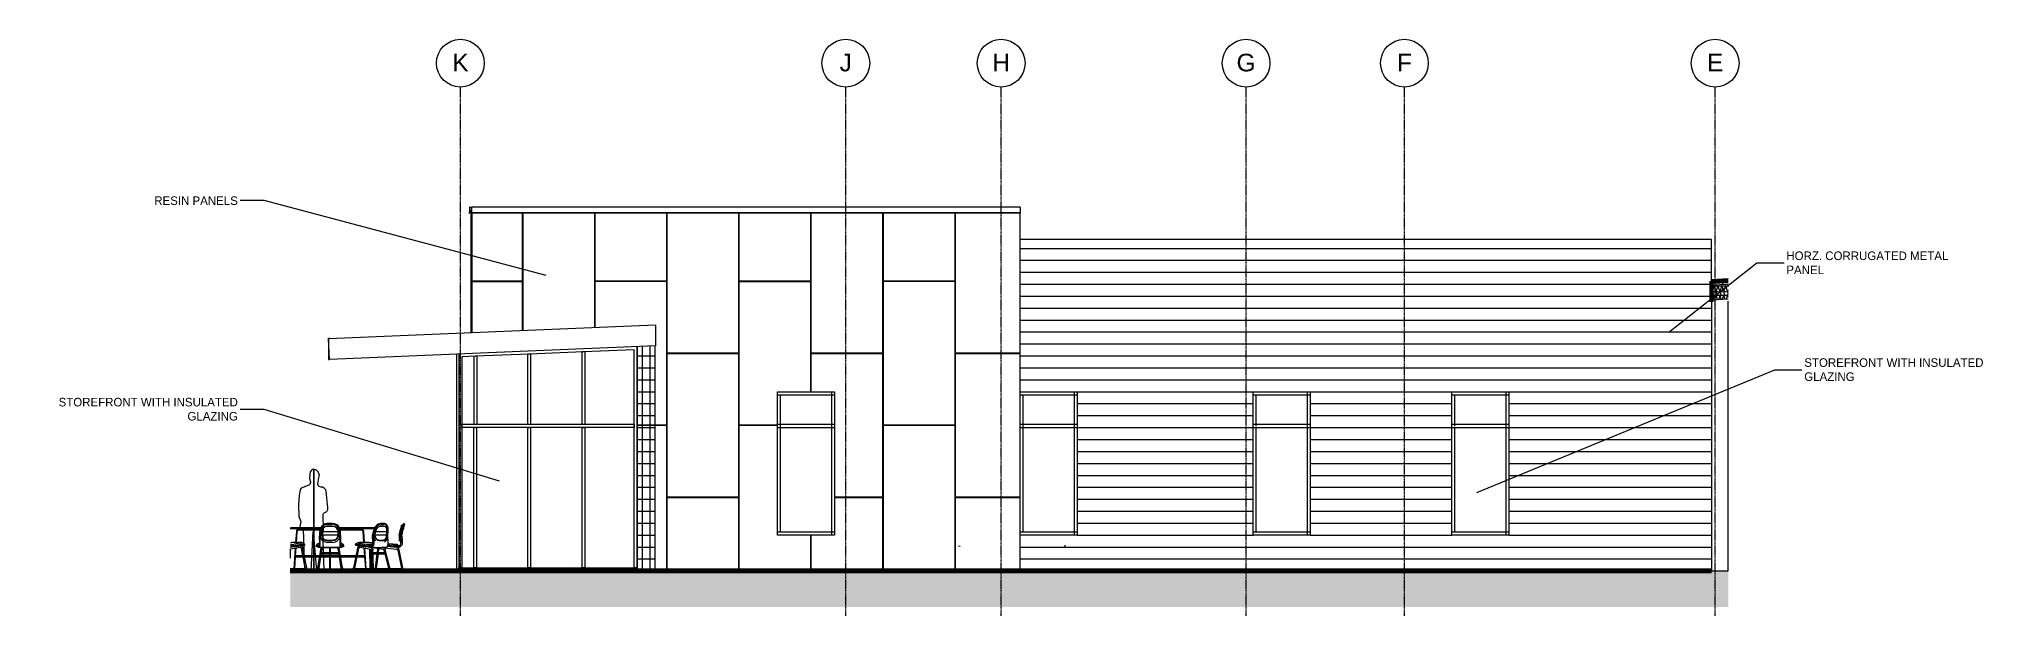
# Model space of a CAD drawing. Header units: inches. Extents: x 169 to 5088, y -73 to 356.
# Drawn here: x 3774 to 5088, y -30 to 356 of the extents above; entities that cross this region are included whole.
import ezdxf

# ---------------------------------------------------------------- set-up
doc = ezdxf.new("R2010")
doc.units = ezdxf.units.IN
doc.header["$MEASUREMENT"] = 0
doc.linetypes.add('Grid Line 1_2_', pattern=[0.875, 0.5, -0.125, 0.125, -0.125])
for name, color, linetype, lineweight in [('A-ANNO-IDEN', 131, 'Continuous', 9), ('A-DETL-GENF', 92, 'Continuous', 9), ('A-GLAZ-CWMG', 51, 'Continuous', 9), ('A-ROOF', 132, 'Continuous', 18), ('A-ROOF-OTLN', 132, 'Continuous', 9), ('A-ROOF-PATT', 132, 'Continuous', 18), ('A-WALL', 113, 'Continuous', 18), ('A-WALL-PATT', 111, 'Continuous', 18), ('C-TOPO', 7, 'Continuous', 9), ('I-FURN', 30, 'Continuous', 9), ('I-FURN-PNLS', 30, 'Continuous', 9), ('I-WALL', 2, 'Continuous', 18), ('L-SITE-WALL', 31, 'Continuous', 18), ('S-GRID', 1, 'Continuous', 9), ('S-GRID-IDEN', 1, 'Continuous', 9)]:
    doc.layers.add(name, color=color, linetype=linetype, lineweight=lineweight)
doc.styles.add('Arial', font='arial.ttf', dxfattribs={"height": 11.802395})
doc.styles.add('Century Gothic', font='GOTHIC.TTF', dxfattribs={"height": 5.748447})
pattern_1 = [(0, (-1416.211, 0), (0, 8), [])]

# ---------------------------------------------------------------- blocks, each defined once
blk = doc.blocks.new('Haworth_Chair_Very-Perforated Conference - Arms-307552-Building Elevation - West')
at = {"layer": 'I-FURN', "color": 7}
blk.add_line((-1460.5, 3.6), (-1460.5, 3.6), dxfattribs=at)
blk = doc.blocks.new('Haworth_Chair_Lively-Side - With Arms_With Glides-474266-Building Elevation - West')
at = {"layer": 'I-FURN', "color": 7}
blk.add_line((-1131.2, 16.8), (-1132.2, 16.6), dxfattribs=at)
blk = doc.blocks.new('Haworth_Chair_Lively-Side - With Arms_With Glides-469471-Building Elevation - West')
at = {"layer": 'I-FURN', "color": 7}
blk.add_line((-1203, 16.8), (-1202, 16.6), dxfattribs=at)
blk = doc.blocks.new('Open Source Metal Building_Interior_rvt-3-Building Elevation - West')
at = {"lineweight": 9}
for name in ['Haworth_Chair_Lively-Side - With Arms_With Glides-469471-Building Elevation - West', 'Haworth_Chair_Lively-Side - With Arms_With Glides-474266-Building Elevation - West', 'Haworth_Chair_Very-Perforated Conference - Arms-307552-Building Elevation - West']:
    blk.add_blockref(name, (0, 0), dxfattribs=at)
blk = doc.blocks.new('Rectangular Mullion - Exterior 2_ x 4_5_-651602-Building Elevation - West')
at = {"layer": 'A-GLAZ-CWMG'}
blk.add_line((-1526.6, 143.7), (-1535.5, 143.3), dxfattribs=at)
blk = doc.blocks.new('Rectangular Mullion - Exterior 2_ x 4_5_-608744-Building Elevation - West')
at = {"layer": 'A-GLAZ-CWMG'}
blk.add_line((-1454.2, 146.7), (-1490.4, 145.2), dxfattribs=at)
blk = doc.blocks.new('Rectangular Mullion - Exterior 2_ x 4_5_-651603-Building Elevation - West')
at = {"layer": 'A-GLAZ-CWMG'}
blk.add_line((-1490.4, 145.2), (-1526.6, 143.7), dxfattribs=at)
blk = doc.blocks.new('Rectangular Mullion - Exterior 2_ x 4_5_-430027-Building Elevation - West')
at = {"layer": 'A-GLAZ-CWMG'}
for p, q in [((-1454.3, 2), (-1418.2, 2)), ((-1418.2, 2), (-1418.2, 0))]:
    blk.add_line(p, q, dxfattribs=at)
blk = doc.blocks.new('Rectangular Mullion - Exterior 2_ x 4_5_-430028-Building Elevation - West')
at = {"layer": 'A-GLAZ-CWMG'}
blk.add_line((-1526.6, 2), (-1490.5, 2), dxfattribs=at)
blk = doc.blocks.new('Rectangular Mullion - Exterior 2_ x 4_5_-651604-Building Elevation - West')
at = {"layer": 'A-GLAZ-CWMG'}
for p, q in [((-1537.5, 0), (-1537.5, 2)), ((-1537.5, 2), (-1526.6, 2))]:
    blk.add_line(p, q, dxfattribs=at)
blk = doc.blocks.new('Rectangular Mullion - Exterior 2_ x 4_5_-430046-Building Elevation - West')
at = {"layer": 'A-GLAZ-CWMG'}
for p, q in [((-1537.5, 97), (-1537.5, 2)), ((-1535.5, 97), (-1535.5, 2)), ((-1535.5, 2), (-1537.5, 2))]:
    blk.add_line(p, q, dxfattribs=at)
blk = doc.blocks.new('Rectangular Mullion - Exterior 2_ x 4_5_-651609-Building Elevation - West')
at = {"layer": 'A-GLAZ-CWMG'}
for p, q in [((-1537.5, 145.2), (-1537.5, 97)), ((-1535.5, 143.3), (-1535.5, 97))]:
    blk.add_line(p, q, dxfattribs=at)
blk = doc.blocks.new('Rectangular Mullion - Exterior 2_ x 4_5_-620421-Building Elevation - West')
at = {"layer": 'A-GLAZ-CWMG'}
for p, q in [((-1420.2, 97), (-1420.2, 148.1)), ((-1418.2, 97), (-1418.2, 146.3))]:
    blk.add_line(p, q, dxfattribs=at)
blk = doc.blocks.new('Rectangular Mullion - Exterior 2_ x 4_5_-430049-Building Elevation - West')
at = {"layer": 'A-GLAZ-CWMG'}
for p, q in [((-1420.2, 2), (-1420.2, 97)), ((-1418.2, 2), (-1418.2, 97)), ((-1418.2, 2), (-1420.2, 2))]:
    blk.add_line(p, q, dxfattribs=at)
blk = doc.blocks.new('Rectangular Mullion - Exterior 2_ x 4_5_-430030-Building Elevation - West')
at = {"layer": 'A-GLAZ-CWMG'}
for p, q in [((-1420.2, 98), (-1454.3, 98)), ((-1420.2, 96), (-1454.3, 96)), ((-1420.2, 98), (-1420.2, 96))]:
    blk.add_line(p, q, dxfattribs=at)
blk = doc.blocks.new('Rectangular Mullion - Exterior 2_ x 4_5_-430031-Building Elevation - West')
at = {"layer": 'A-GLAZ-CWMG'}
for p, q in [((-1490.5, 98), (-1526.6, 98)), ((-1490.5, 96), (-1526.6, 96))]:
    blk.add_line(p, q, dxfattribs=at)
blk = doc.blocks.new('Rectangular Mullion - Exterior 2_ x 4_5_-651605-Building Elevation - West')
at = {"layer": 'A-GLAZ-CWMG'}
for p, q in [((-1535.5, 96), (-1535.5, 98)), ((-1526.6, 98), (-1535.5, 98)), ((-1526.6, 96), (-1535.5, 96))]:
    blk.add_line(p, q, dxfattribs=at)
blk = doc.blocks.new('Rectangular Mullion - Exterior 2_ x 4_5_-430033-Building Elevation - West')
at = {"layer": 'A-GLAZ-CWMG'}
for p, q in [((-1491.5, 96), (-1489.5, 96)), ((-1491.5, 96), (-1491.5, 2)), ((-1489.5, 96), (-1489.5, 2)), ((-1489.5, 2), (-1491.5, 2))]:
    blk.add_line(p, q, dxfattribs=at)
blk = doc.blocks.new('Rectangular Mullion - Exterior 2_ x 4_5_-620413-Building Elevation - West')
at = {"layer": 'A-GLAZ-CWMG'}
for p, q in [((-1490.4, 145.2), (-1491.5, 145.1)), ((-1491.5, 145.1), (-1491.5, 98)), ((-1489.5, 145.2), (-1490.4, 145.2)), ((-1489.5, 145.2), (-1489.5, 98)), ((-1489.5, 98), (-1491.5, 98))]:
    blk.add_line(p, q, dxfattribs=at)
blk = doc.blocks.new('Rectangular Mullion - Exterior 2_ x 4_5_-651606-Building Elevation - West')
at = {"layer": 'A-GLAZ-CWMG'}
for p, q in [((-1526.6, 143.7), (-1527.6, 143.6)), ((-1527.6, 143.6), (-1527.6, 98)), ((-1525.6, 143.7), (-1526.6, 143.7)), ((-1525.6, 143.7), (-1525.6, 98)), ((-1525.6, 98), (-1527.6, 98))]:
    blk.add_line(p, q, dxfattribs=at)
blk = doc.blocks.new('Rectangular Mullion - Exterior 2_ x 4_5_-620415-Building Elevation - West')
at = {"layer": 'A-GLAZ-CWMG'}
blk.add_line((-1420.2, 148.1), (-1454.2, 146.7), dxfattribs=at)
blk = doc.blocks.new('Rectangular Mullion - Exterior 2_ x 4_5_-430036-Building Elevation - West')
at = {"layer": 'A-GLAZ-CWMG'}
blk.add_line((-1490.5, 2), (-1454.3, 2), dxfattribs=at)
blk = doc.blocks.new('Rectangular Mullion - Exterior 2_ x 4_5_-430037-Building Elevation - West')
at = {"layer": 'A-GLAZ-CWMG'}
for p, q in [((-1454.3, 98), (-1490.5, 98)), ((-1454.3, 96), (-1490.5, 96))]:
    blk.add_line(p, q, dxfattribs=at)
blk = doc.blocks.new('Rectangular Mullion - Exterior 2_ x 4_5_-430038-Building Elevation - West')
at = {"layer": 'A-GLAZ-CWMG'}
for p, q in [((-1455.3, 96), (-1453.3, 96)), ((-1455.3, 96), (-1455.3, 2)), ((-1453.3, 96), (-1453.3, 2)), ((-1453.3, 2), (-1455.3, 2))]:
    blk.add_line(p, q, dxfattribs=at)
blk = doc.blocks.new('Rectangular Mullion - Exterior 2_ x 4_5_-620416-Building Elevation - West')
at = {"layer": 'A-GLAZ-CWMG'}
for p, q in [((-1454.2, 146.7), (-1455.3, 146.6)), ((-1455.3, 146.6), (-1455.3, 98)), ((-1453.3, 146.7), (-1454.2, 146.7)), ((-1453.3, 146.7), (-1453.3, 98)), ((-1453.3, 98), (-1455.3, 98))]:
    blk.add_line(p, q, dxfattribs=at)
blk = doc.blocks.new('Rectangular Mullion - Exterior 2_ x 4_5_-435683-Building Elevation - West')
at = {"layer": 'A-GLAZ-CWMG'}
blk.add_line((-1323.3, 26), (-1324.3, 26), dxfattribs=at)
blk = doc.blocks.new('Rectangular Mullion - Exterior 2_ x 4_5_-607530-Building Elevation - West')
at = {"layer": 'A-GLAZ-CWMG'}
blk.add_line((-1288.1, 97), (-1288.1, 24), dxfattribs=at)
blk = doc.blocks.new('Rectangular Mullion - Exterior 2_ x 4_5_-607531-Building Elevation - West')
at = {"layer": 'A-GLAZ-CWMG'}
for p in [(-1324.3, 118), (-1322.3, 97)]:
    blk.add_line(p, (-1322.3, 118), dxfattribs=at)
blk = doc.blocks.new('Rectangular Mullion - Exterior 2_ x 4_5_-435685-Building Elevation - West')
at = {"layer": 'A-GLAZ-CWMG'}
blk.add_line((-1323.3, 118), (-1286.1, 118), dxfattribs=at)
blk = doc.blocks.new('Rectangular Mullion - Exterior 2_ x 4_5_-607528-Building Elevation - West')
at = {"layer": 'A-GLAZ-CWMG'}
for p, q in [((-1288.1, 96), (-1286.1, 96)), ((-1288.1, 96), (-1288.1, 26)), ((-1286.1, 26), (-1288.1, 26))]:
    blk.add_line(p, q, dxfattribs=at)
blk = doc.blocks.new('Rectangular Mullion - Exterior 2_ x 4_5_-435687-Building Elevation - West')
at = {"layer": 'A-GLAZ-CWMG'}
blk.add_line((-1286.1, 26), (-1323.3, 26), dxfattribs=at)
blk = doc.blocks.new('Rectangular Mullion - Exterior 2_ x 4_5_-435689-Building Elevation - West')
at = {"layer": 'A-GLAZ-CWMG'}
blk.add_line((-1324.3, 118), (-1323.3, 118), dxfattribs=at)
blk = doc.blocks.new('Rectangular Mullion - Exterior 2_ x 4_5_-V39-Building Elevation - West')
at = {"layer": 'A-GLAZ-CWMG'}
for p, q in [((-1324.3, 96), (-1322.3, 96)), ((-1322.3, 26), (-1322.3, 96)), ((-1322.3, 26), (-1324.3, 26))]:
    blk.add_line(p, q, dxfattribs=at)
blk = doc.blocks.new('Rectangular Mullion - Exterior 2_ x 4_5_-607549-Building Elevation - West')
at = {"layer": 'A-GLAZ-CWMG'}
blk.add_line((-1288.1, 120), (-1288.1, 97), dxfattribs=at)
blk = doc.blocks.new('Rectangular Mullion - Exterior 2_ x 4_5_-607550-Building Elevation - West')
at = {"layer": 'A-GLAZ-CWMG'}
for q in [(-1322.3, 97), (-1324.3, 26)]:
    blk.add_line((-1322.3, 26), q, dxfattribs=at)
blk = doc.blocks.new('Rectangular Mullion - Exterior 2_ x 4_5_-607529-Building Elevation - West')
at = {"layer": 'A-GLAZ-CWMG'}
for p, q in [((-1288.1, 118), (-1286.1, 118)), ((-1288.1, 118), (-1288.1, 98)), ((-1286.1, 98), (-1288.1, 98))]:
    blk.add_line(p, q, dxfattribs=at)
blk = doc.blocks.new('Rectangular Mullion - Exterior 2_ x 4_5_-V40-Building Elevation - West')
at = {"layer": 'A-GLAZ-CWMG'}
for p, q in [((-1324.3, 118), (-1322.3, 118)), ((-1322.3, 98), (-1322.3, 118)), ((-1322.3, 98), (-1324.3, 98))]:
    blk.add_line(p, q, dxfattribs=at)
blk = doc.blocks.new('Rectangular Mullion - Exterior 2_ x 4_5_-435688-Building Elevation - West')
at = {"layer": 'A-GLAZ-CWMG'}
for p, q in [((-1286.1, 98), (-1323.3, 98)), ((-1323.3, 96), (-1286.1, 96))]:
    blk.add_line(p, q, dxfattribs=at)
blk = doc.blocks.new('Haworth_Pan-Table-Round - 59 dia-336015-Building Elevation - West')
at = {"layer": 'I-FURN-PNLS'}
for p, q in [((-1643.3, 28.2), (-1650.4, 28.2)), ((-1650.3, 29), (-1643.8, 29)), ((-1650.3, 28.7), (-1643.7, 28.7)), ((-1646.3, 26.4), (-1646.8, 19)), ((-1646.2, 19), (-1645.8, 26.4)), ((-1643.1, 28.1), (-1644.5, 28.1)), ((-1644.5, 27.5), (-1641.7, 27.5)), ((-1643.8, 29), (-1642.9, 29)), ((-1643.7, 28.7), (-1630.1, 28.7)), ((-1641.8, 28.2), (-1643.3, 28.2)), ((-1642.8, 28.1), (-1643.1, 28.1)), ((-1642.9, 29), (-1630, 29)), ((-1642.1, 28.1), (-1642.8, 28.1)), ((-1641.7, 28.1), (-1642.1, 28.1)), ((-1641.7, 28.2), (-1641.8, 28.2)), ((-1630.4, 28.2), (-1641.7, 28.2)), ((-1630.4, 28.1), (-1641.7, 28.1)), ((-1641.7, 27.5), (-1630.6, 27.5)), ((-1617.5, 29), (-1594.3, 29)), ((-1617.4, 28.7), (-1594.3, 28.7)), ((-1595.7, 28.2), (-1617.2, 28.2)), ((-1603, 28.1), (-1617.2, 28.1)), ((-1617, 27.5), (-1603, 27.5)), ((-1601.8, 26.4), (-1601.3, 19)), ((-1600.7, 19), (-1601.2, 26.4)), ((-1595.7, 28.2), (-1594.3, 28.7)), ((-1594.3, 28.7), (-1594.3, 29)), ((-1647.1, 15.3), (-1648, 1.3)), ((-1646.8, 10), (-1646.5, 15.4)), ((-1624.1, 15.8), (-1624.1, 12.2)), ((-1623.5, 12.2), (-1623.5, 15.8)), ((-1601.1, 15.4), (-1600.7, 10)), ((-1599.6, 1.3), (-1600.5, 15.3)), ((-1648.2, 0.2), (-1648.6, 0.1)), ((-1648.6, 0.1), (-1648.6, 0.1)), ((-1648.6, 0.1), (-1648.5, 0)), ((-1648.6, 0.1), (-1646.9, 0.1)), ((-1648.6, 0.1), (-1646.9, 0.1)), ((-1648.2, 0.2), (-1647.3, 0.2)), ((-1647.4, 1.3), (-1646.9, 9.5)), ((-1646.9, 0.1), (-1647.3, 0.2)), ((-1647, 9.7), (-1647, 9.8)), ((-1647, 9.8), (-1647, 9.8)), ((-1647, 0), (-1646.9, 0.1)), ((-1646.9, 9.5), (-1642, 9.5)), ((-1646.9, 0.1), (-1646.9, 0.1)), ((-1642.1, 10), (-1646.8, 10)), ((-1635.9, 10), (-1641.1, 10)), ((-1640.9, 9.5), (-1635.9, 9.5)), ((-1633.7, 10), (-1635.9, 10)), ((-1635.9, 9.5), (-1633.6, 9.5)), ((-1630.8, 10), (-1633.7, 10)), ((-1633.6, 9.5), (-1630.9, 9.5)), ((-1629.9, 9.5), (-1628.1, 9.5)), ((-1628.1, 10), (-1629.8, 10)), ((-1624.1, 10), (-1628.1, 10)), ((-1628.1, 9.5), (-1624.1, 9.5)), ((-1624.3, 0.2), (-1624.6, 0.1)), ((-1624.3, 0.2), (-1624.6, 0.1)), ((-1624.6, 0.1), (-1624.6, 0.1)), ((-1624.6, 0.1), (-1624.5, 0)), ((-1624.6, 0.1), (-1624.6, 0.1)), ((-1624.6, 0.1), (-1624.6, 0.1)), ((-1624.6, 0.1), (-1624.6, 0.1)), ((-1624.6, 0.1), (-1624.5, 0)), ((-1624.6, 0.1), (-1623.8, 0.1)), ((-1624.6, 0.1), (-1623.8, 0.1)), ((-1624.3, 0.2), (-1623.8, 0.2)), ((-1624.1, 11.5), (-1624.1, 0.7)), ((-1624, 0.7), (-1623.8, 0.7)), ((-1623.8, 0.7), (-1623.5, 0.7)), ((-1623.8, 0.2), (-1623.3, 0.2)), ((-1623.8, 0.1), (-1623, 0.1)), ((-1623.8, 0.1), (-1623, 0.1)), ((-1623.5, 0.7), (-1623.5, 11.5)), ((-1617.8, 10), (-1623.5, 10)), ((-1623.5, 9.5), (-1617.7, 9.5)), ((-1622.9, 0.1), (-1623.3, 0.2)), ((-1622.9, 0.1), (-1623.3, 0.2)), ((-1623, 0), (-1622.9, 0.1)), ((-1623, 0.1), (-1623, 0.1)), ((-1623, 0.1), (-1623, 0.1)), ((-1623, 0), (-1622.9, 0.1)), ((-1622.9, 0.1), (-1622.9, 0.1)), ((-1622.9, 0.1), (-1622.9, 0.1)), ((-1606.5, 10), (-1616.7, 10)), ((-1616.7, 9.5), (-1606.6, 9.5)), ((-1605.6, 9.5), (-1600.7, 9.5)), ((-1600.7, 10), (-1605.5, 10)), ((-1600.7, 9.5), (-1600.1, 1.3)), ((-1600.3, 0.2), (-1600.7, 0.1)), ((-1600.7, 0.1), (-1600.7, 0.1)), ((-1600.7, 0.1), (-1600.6, 0)), ((-1600.7, 0.1), (-1599.6, 0.1)), ((-1600.7, 0.1), (-1599.6, 0.1)), ((-1600.5, 9.8), (-1600.5, 9.8)), ((-1600.5, 9.8), (-1600.5, 9.7)), ((-1600.3, 0.2), (-1599.3, 0.2)), ((-1599.6, 0.1), (-1599, 0.1)), ((-1599.6, 0.1), (-1599, 0.1)), ((-1599, 0.1), (-1599.3, 0.2)), ((-1599.1, 0), (-1599, 0.1)), ((-1599, 0.1), (-1599, 0.1))]:
    blk.add_line(p, q, dxfattribs=at)
at = {"layer": 'I-FURN-PNLS', "flags": 128}
for points in [[(-1644.5, 28.1), (-1644.6, 28.1), (-1644.7, 28.1), (-1644.8, 28.1), (-1644.8, 28.1), (-1644.9, 28.1), (-1645, 28.1), (-1645, 28), (-1645.1, 28), (-1645.2, 28), (-1645.2, 28), (-1645.3, 27.9), (-1645.4, 27.9), (-1645.4, 27.9), (-1645.5, 27.8), (-1645.6, 27.8), (-1645.6, 27.8), (-1645.7, 27.7), (-1645.7, 27.7), (-1645.8, 27.6), (-1645.8, 27.6), (-1645.9, 27.5), (-1645.9, 27.5), (-1646, 27.4), (-1646, 27.3), (-1646.1, 27.3), (-1646.1, 27.2), (-1646.1, 27.2), (-1646.2, 27.1), (-1646.2, 27), (-1646.2, 27), (-1646.2, 26.9), (-1646.3, 26.8), (-1646.3, 26.8), (-1646.3, 26.7), (-1646.3, 26.6), (-1646.3, 26.6), (-1646.3, 26.5), (-1646.3, 26.4)], [(-1645.8, 26.4), (-1645.7, 26.4), (-1645.7, 26.5), (-1645.7, 26.5), (-1645.7, 26.6), (-1645.7, 26.6), (-1645.7, 26.7), (-1645.7, 26.7), (-1645.7, 26.8), (-1645.6, 26.8), (-1645.6, 26.9), (-1645.6, 26.9), (-1645.6, 26.9), (-1645.6, 27), (-1645.5, 27), (-1645.5, 27.1), (-1645.5, 27.1), (-1645.4, 27.1), (-1645.4, 27.2), (-1645.4, 27.2), (-1645.3, 27.2), (-1645.3, 27.3), (-1645.3, 27.3), (-1645.2, 27.3), (-1645.2, 27.4), (-1645.1, 27.4), (-1645.1, 27.4), (-1645, 27.4), (-1645, 27.4), (-1645, 27.5), (-1644.9, 27.5), (-1644.9, 27.5), (-1644.8, 27.5), (-1644.8, 27.5), (-1644.7, 27.5), (-1644.7, 27.5), (-1644.6, 27.5), (-1644.6, 27.5), (-1644.5, 27.5)], [(-1601.2, 26.4), (-1601.2, 26.5), (-1601.2, 26.6), (-1601.2, 26.7), (-1601.3, 26.7), (-1601.3, 26.8), (-1601.3, 26.9), (-1601.3, 26.9), (-1601.3, 27), (-1601.4, 27.1), (-1601.4, 27.1), (-1601.4, 27.2), (-1601.5, 27.3), (-1601.5, 27.3), (-1601.6, 27.4), (-1601.6, 27.4), (-1601.6, 27.5), (-1601.7, 27.5), (-1601.7, 27.6), (-1601.8, 27.6), (-1601.8, 27.7), (-1601.9, 27.7), (-1602, 27.8), (-1602, 27.8), (-1602.1, 27.9), (-1602.1, 27.9), (-1602.2, 27.9), (-1602.3, 28), (-1602.3, 28), (-1602.4, 28), (-1602.5, 28), (-1602.5, 28), (-1602.6, 28.1), (-1602.7, 28.1), (-1602.7, 28.1), (-1602.8, 28.1), (-1602.9, 28.1), (-1603, 28.1), (-1603, 28.1)], [(-1603, 27.5), (-1603, 27.5), (-1602.9, 27.5), (-1602.9, 27.5), (-1602.8, 27.5), (-1602.8, 27.5), (-1602.7, 27.5), (-1602.7, 27.5), (-1602.6, 27.5), (-1602.6, 27.5), (-1602.5, 27.4), (-1602.5, 27.4), (-1602.4, 27.4), (-1602.4, 27.4), (-1602.4, 27.3), (-1602.3, 27.3), (-1602.3, 27.3), (-1602.2, 27.3), (-1602.2, 27.2), (-1602.2, 27.2), (-1602.1, 27.2), (-1602.1, 27.1), (-1602.1, 27.1), (-1602, 27.1), (-1602, 27), (-1602, 27), (-1602, 26.9), (-1601.9, 26.9), (-1601.9, 26.8), (-1601.9, 26.8), (-1601.9, 26.8), (-1601.9, 26.7), (-1601.9, 26.7), (-1601.8, 26.6), (-1601.8, 26.6), (-1601.8, 26.5), (-1601.8, 26.5), (-1601.8, 26.4), (-1601.8, 26.4)], [(-1648.2, 0.2), (-1648.2, 0.2), (-1648.2, 0.2), (-1648.2, 0.3)], [(-1647.3, 0.3), (-1647.3, 0.3), (-1647.3, 0.2), (-1647.3, 0.2), (-1647.3, 0.2)], [(-1624.3, 0.2), (-1624.2, 0.2), (-1624.2, 0.2), (-1624.2, 0.3), (-1624.2, 0.3), (-1624.2, 0.3), (-1624.2, 0.3), (-1624.2, 0.3), (-1624.1, 0.4), (-1624.1, 0.4), (-1624.1, 0.4), (-1624.1, 0.4), (-1624.1, 0.4), (-1624.1, 0.5), (-1624.1, 0.5), (-1624.1, 0.5), (-1624.1, 0.5), (-1624.1, 0.5), (-1624.1, 0.6), (-1624.1, 0.6), (-1624.1, 0.6), (-1624.1, 0.6), (-1624.1, 0.7), (-1624.1, 0.7)], [(-1624.2, 0.2), (-1624.2, 0.3), (-1624.2, 0.3), (-1624.2, 0.3), (-1624.2, 0.3), (-1624.2, 0.3), (-1624.1, 0.4), (-1624.1, 0.4), (-1624.1, 0.4), (-1624.1, 0.4)], [(-1624.1, 0.6), (-1624.1, 0.6), (-1624.1, 0.6), (-1624.1, 0.6), (-1624.1, 0.7), (-1624.1, 0.7)], [(-1623.5, 0.7), (-1623.5, 0.6), (-1623.5, 0.6), (-1623.5, 0.6), (-1623.5, 0.6), (-1623.5, 0.6), (-1623.5, 0.5), (-1623.5, 0.5), (-1623.5, 0.5)], [(-1623.5, 0.7), (-1623.5, 0.6), (-1623.5, 0.6), (-1623.5, 0.6), (-1623.5, 0.6), (-1623.5, 0.6), (-1623.5, 0.5), (-1623.5, 0.5), (-1623.5, 0.5), (-1623.5, 0.5), (-1623.5, 0.4), (-1623.5, 0.4), (-1623.4, 0.4), (-1623.4, 0.4), (-1623.4, 0.4), (-1623.4, 0.3), (-1623.4, 0.3), (-1623.4, 0.3), (-1623.4, 0.3), (-1623.4, 0.3), (-1623.3, 0.3), (-1623.3, 0.2), (-1623.3, 0.2), (-1623.3, 0.2)], [(-1623.4, 0.4), (-1623.4, 0.4), (-1623.4, 0.4), (-1623.4, 0.3), (-1623.4, 0.3), (-1623.4, 0.3), (-1623.4, 0.3), (-1623.4, 0.3), (-1623.3, 0.3)], [(-1600.3, 0.2), (-1600.3, 0.2), (-1600.3, 0.2), (-1600.2, 0.3)], [(-1599.4, 0.3), (-1599.4, 0.3), (-1599.4, 0.2), (-1599.3, 0.2), (-1599.3, 0.2)]]:
    blk.add_lwpolyline(points, dxfattribs=at)
at = {"layer": 'I-FURN-PNLS'}
for start_param, end_param in [(3.141593, 3.665191), (1.570796, 3.665191), (5.759587, 7.853982), (6.021386, 6.283185)]:
    blk.add_ellipse((-1623.8, 0.7), major_axis=(0.292, 0), ratio=0.065635, start_param=start_param, end_param=end_param, dxfattribs=at)
for points, knots in [([(-1647, 9.8), (-1647, 9.9), (-1647, 9.9), (-1646.9, 10), (-1646.9, 10), (-1646.9, 10), (-1646.9, 10), (-1646.9, 10), (-1646.9, 10), (-1646.9, 10), (-1646.9, 10), (-1646.8, 10), (-1646.8, 10), (-1646.8, 10), (-1646.8, 10), (-1646.8, 10)], [0, 0, 0, 0, 0.333333, 0.416667, 0.458333, 0.5, 0.541667, 0.583333, 0.666667, 0.6875, 0.708333, 0.75, 0.833333, 0.916667, 1, 1, 1, 1]), ([(-1646.9, 9.5), (-1646.9, 9.5), (-1646.9, 9.5), (-1646.9, 9.5), (-1646.9, 9.5), (-1646.9, 9.5), (-1646.9, 9.5), (-1646.9, 9.5), (-1646.9, 9.5), (-1646.9, 9.5), (-1646.9, 9.5), (-1646.9, 9.6), (-1647, 9.6), (-1647, 9.6), (-1647, 9.7)], [0, 0, 0, 0, 0.1, 0.2, 0.25, 0.3, 0.35, 0.4, 0.475, 0.55, 0.5875, 0.625, 0.7, 1, 1, 1, 1]), ([(-1600.7, 10), (-1600.7, 10), (-1600.7, 10), (-1600.7, 10), (-1600.7, 10), (-1600.7, 10), (-1600.7, 10), (-1600.7, 10), (-1600.7, 10), (-1600.7, 10), (-1600.7, 10), (-1600.7, 10), (-1600.6, 10), (-1600.6, 10), (-1600.6, 9.9), (-1600.6, 9.9), (-1600.5, 9.9), (-1600.5, 9.8)], [0, 0, 0, 0, 0.083333, 0.166667, 0.208333, 0.25, 0.291667, 0.333333, 0.375, 0.416667, 0.458333, 0.5, 0.541667, 0.583333, 0.666667, 0.833333, 1, 1, 1, 1]), ([(-1600.5, 9.7), (-1600.5, 9.6), (-1600.6, 9.6), (-1600.6, 9.6), (-1600.6, 9.6), (-1600.6, 9.5), (-1600.6, 9.5), (-1600.6, 9.5), (-1600.7, 9.5), (-1600.7, 9.5), (-1600.7, 9.5), (-1600.7, 9.5), (-1600.7, 9.5), (-1600.7, 9.5), (-1600.7, 9.5), (-1600.7, 9.5)], [0, 0, 0, 0, 0.2, 0.3, 0.4, 0.45, 0.5, 0.55, 0.6, 0.65, 0.7, 0.75, 0.8, 0.9, 1, 1, 1, 1])]:
    blk.add_open_spline(points, degree=3, knots=knots, dxfattribs=at)
blk = doc.blocks.new('Haworth_Chair_Hi-Pad_Chair - Chair-336027-Building Elevation - West')
at = {"layer": 'I-FURN'}
for p, q in [((-1577, 26.9), (-1577, 26.8)), ((-1577, 26.8), (-1577, 26.8)), ((-1576.7, 28), (-1576.7, 27.7)), ((-1576.2, 26.6), (-1576.7, 24.2)), ((-1576.4, 29), (-1576.4, 28.7)), ((-1575.9, 26.5), (-1576.4, 24.2)), ((-1575.8, 26.5), (-1576.3, 24.2)), ((-1574.8, 31.4), (-1576.2, 26.6)), ((-1576.1, 29.8), (-1576.2, 29.5)), ((-1575.8, 30.3), (-1576, 30.3)), ((-1576, 30.3), (-1576, 30.3)), ((-1576, 30.2), (-1576, 30.1)), ((-1574.4, 31.7), (-1575.9, 26.5)), ((-1575.8, 26.5), (-1575.9, 26.5)), ((-1575.4, 26.4), (-1575.9, 24.2)), ((-1574.2, 31.7), (-1575.8, 26.5)), ((-1575.3, 26.3), (-1575.7, 24.2)), ((-1574, 31.2), (-1575.4, 26.4)), ((-1575.3, 26.3), (-1575.3, 26.4)), ((-1575.3, 26.4), (-1575.3, 26.3)), ((-1574.9, 27.7), (-1575, 27.3)), ((-1574.4, 29.4), (-1574.5, 29.2)), ((-1574.5, 29.1), (-1574.5, 29)), ((-1574.2, 31.7), (-1574.4, 31.7)), ((-1574.2, 30), (-1574.3, 30)), ((-1574.3, 29.9), (-1574.3, 29.8)), ((-1574.2, 30), (-1574, 31.2)), ((-1592, 15.2), (-1592.3, 12.2)), ((-1591.9, 15.2), (-1592, 15.2)), ((-1591.3, 12.2), (-1591, 15)), ((-1588.9, 15.8), (-1579.4, 14.6)), ((-1588.9, 15.8), (-1579.4, 14.6)), ((-1579.3, 15.6), (-1585.5, 16.4)), ((-1579.3, 15.6), (-1585.5, 16.4)), ((-1582.7, 16.2), (-1585.4, 16.5)), ((-1585.3, 16.6), (-1582.9, 16.3)), ((-1585.1, 17.1), (-1582.8, 16.8)), ((-1582.6, 16.7), (-1585.1, 17)), ((-1585, 17.4), (-1582.8, 17.1)), ((-1582.5, 17.9), (-1584.9, 18.2)), ((-1584.9, 18.2), (-1582.5, 17.9)), ((-1582.9, 16.7), (-1582.8, 17.1)), ((-1582.9, 16.3), (-1582.9, 16.7)), ((-1582.7, 16.8), (-1582.6, 16.8)), ((-1582.6, 16.8), (-1580.9, 16.6)), ((-1580.8, 16.5), (-1582.6, 16.7)), ((-1578.9, 17.6), (-1579.1, 17.6)), ((-1578.9, 17.6), (-1578.9, 17.6)), ((-1578.8, 15.8), (-1577.6, 15.8)), ((-1578.5, 13.9), (-1576, 1.9)), ((-1577.6, 15.8), (-1578.4, 15.9)), ((-1575, 2.1), (-1577.6, 14.1)), ((-1577.5, 24.1), (-1577.5, 24.3)), ((-1577.5, 24.1), (-1577.5, 24.1)), ((-1577.4, 23.2), (-1577.4, 22.9)), ((-1577.4, 22.2), (-1577.4, 21.8)), ((-1577.4, 21.8), (-1577.4, 21.4)), ((-1577.4, 21.4), (-1577.3, 21)), ((-1577.3, 21), (-1577.3, 20.6)), ((-1577.3, 20.6), (-1577.2, 20.6)), ((-1577.3, 20.6), (-1577.3, 20.5)), ((-1577.3, 20.5), (-1577.3, 20.5)), ((-1576.7, 24.2), (-1576.4, 24.2)), ((-1576.4, 18.5), (-1576.7, 24.2)), ((-1576.7, 16.3), (-1576.7, 17.4)), ((-1576.4, 24.2), (-1576.3, 23)), ((-1576.4, 24.2), (-1576.3, 24.2)), ((-1576.2, 24.2), (-1575.9, 24.2)), ((-1576.2, 24.2), (-1576.2, 22.7)), ((-1575.9, 24.2), (-1575.6, 18.5)), ((-1575.9, 24.2), (-1575.7, 24.2)), ((-1575.7, 24.2), (-1575.7, 24.2)), ((-1575.7, 24.2), (-1575.7, 24.2)), ((-1575.7, 23.2), (-1575.7, 22.6)), ((-1575.6, 22.2), (-1575.5, 20.3)), ((-1575.6, 20.4), (-1575.6, 20.4)), ((-1575.6, 19.1), (-1575.5, 20.3)), ((-1592.4, 11.5), (-1593.6, 1.9)), ((-1592.6, 1.8), (-1591.4, 11.5)), ((-1592.6, 1.7), (-1592.6, 1.8)), ((-1584.7, 1.3), (-1592.1, 1.3)), ((-1584.7, 1.3), (-1592.1, 1.3)), ((-1592.1, 0.3), (-1591.5, 0.3)), ((-1592.1, 0.3), (-1586.9, 0.3)), ((-1591.5, 0), (-1591.5, 0.3)), ((-1589.5, 0.3), (-1589.5, 0)), ((-1589.5, 0.3), (-1586.9, 0.3)), ((-1584.6, 0.3), (-1579, 0.3)), ((-1584.6, 0.3), (-1576.5, 0.3)), ((-1576.5, 1.3), (-1583.6, 1.3)), ((-1576.5, 1.3), (-1583.6, 1.3)), ((-1579, 0), (-1579, 0.8)), ((-1579, 0.8), (-1577, 0.8)), ((-1577, 11.4), (-1577, 11.4)), ((-1577, 0.8), (-1577, 0)), ((-1577, 0.3), (-1576.5, 0.3)), ((-1576, 1.8), (-1576, 1.8))]:
    blk.add_line(p, q, dxfattribs=at)
at = {"layer": 'I-FURN', "flags": 128}
for points in [[(-1577, 26.8), (-1577.1, 26.3), (-1577.2, 25.8), (-1577.3, 25.3), (-1577.4, 24.8), (-1577.5, 24.2), (-1577.5, 24.1)], [(-1576, 30.3), (-1576, 30.3), (-1576, 30.3), (-1576, 30.3), (-1576, 30.3), (-1576, 30.3), (-1576, 30.2), (-1576, 30.2), (-1576, 30.1), (-1576, 30.1), (-1576, 30.1), (-1576.1, 30), (-1576.1, 29.9), (-1576.1, 29.9), (-1576.1, 29.8), (-1576.1, 29.7), (-1576.2, 29.6), (-1576.2, 29.6), (-1576.2, 29.5), (-1576.2, 29.4), (-1576.3, 29.3), (-1576.3, 29.2), (-1576.3, 29.1), (-1576.4, 29), (-1576.4, 28.8), (-1576.4, 28.7), (-1576.5, 28.6), (-1576.5, 28.5), (-1576.6, 28.4), (-1576.6, 28.2), (-1576.6, 28.1), (-1576.7, 28), (-1576.7, 27.8), (-1576.7, 27.7), (-1576.8, 27.6), (-1576.8, 27.4), (-1576.9, 27.3), (-1576.9, 27.2), (-1577, 27), (-1577, 26.9), (-1577, 26.8)], [(-1576, 30.3), (-1576, 30.4), (-1575.9, 30.4), (-1575.9, 30.4), (-1575.9, 30.5), (-1575.9, 30.5), (-1575.9, 30.5), (-1575.9, 30.6), (-1575.8, 30.6), (-1575.8, 30.6), (-1575.8, 30.6), (-1575.8, 30.7), (-1575.7, 30.7)], [(-1576, 30.2), (-1576, 30.2), (-1576, 30.3), (-1576, 30.3), (-1576, 30.3), (-1576, 30.3), (-1576, 30.3), (-1576, 30.3)], [(-1575.6, 30.8), (-1575.6, 30.8), (-1575.6, 30.8), (-1575.5, 30.9), (-1575.5, 30.9), (-1575.5, 30.9), (-1575.4, 30.9), (-1575.4, 30.9), (-1575.4, 30.9), (-1575.3, 30.9), (-1575.3, 30.9), (-1575.2, 30.9), (-1575.2, 31), (-1575.2, 31), (-1575.1, 31)], [(-1575.3, 26.3), (-1575.4, 26.4), (-1575.4, 26.4)], [(-1575.1, 31), (-1575.1, 31), (-1575, 31), (-1575, 31), (-1575, 30.9), (-1574.9, 30.9)], [(-1574.8, 31.4), (-1574.8, 31.4), (-1574.7, 31.4), (-1574.7, 31.4), (-1574.7, 31.5), (-1574.7, 31.5), (-1574.7, 31.5), (-1574.6, 31.5), (-1574.6, 31.5), (-1574.6, 31.5), (-1574.6, 31.5)], [(-1592.2, 19), (-1592.2, 19), (-1592.2, 19)], [(-1591.9, 15.2), (-1592, 15.2), (-1592, 15.2)], [(-1578.4, 15.9), (-1580.6, 16.1), (-1582.9, 16.3)], [(-1582.8, 17.1), (-1580.5, 16.9), (-1578.3, 16.7)], [(-1582.5, 16.2), (-1582.6, 16.2), (-1582.7, 16.2)], [(-1582.5, 17.9), (-1582.4, 17.9), (-1582.2, 17.9), (-1582.1, 17.9)], [(-1578.9, 17.6), (-1578.9, 17.6), (-1578.9, 17.6), (-1578.9, 17.6), (-1578.9, 17.6), (-1579, 17.6), (-1579, 17.6), (-1579, 17.6), (-1579.1, 17.6), (-1579.1, 17.6), (-1579.2, 17.6), (-1579.2, 17.6), (-1579.3, 17.6), (-1579.4, 17.6), (-1579.4, 17.6), (-1579.5, 17.6), (-1579.6, 17.6), (-1579.7, 17.6), (-1579.8, 17.7), (-1579.9, 17.7), (-1580, 17.7), (-1580.1, 17.7), (-1580.2, 17.7), (-1580.3, 17.7), (-1580.4, 17.7), (-1580.5, 17.7), (-1580.7, 17.7), (-1580.8, 17.8), (-1580.9, 17.8), (-1581.1, 17.8), (-1581.2, 17.8), (-1581.3, 17.8), (-1581.5, 17.8), (-1581.6, 17.8), (-1581.7, 17.9), (-1581.9, 17.9), (-1582, 17.9), (-1582.2, 17.9), (-1582.3, 17.9), (-1582.5, 17.9), (-1582.5, 17.9)], [(-1582.3, 17.9), (-1582.4, 17.9), (-1582.5, 17.9)], [(-1582.5, 17.9), (-1582.4, 17.9), (-1582.3, 17.9)], [(-1582.3, 16.2), (-1582.4, 16.2), (-1582.5, 16.2)], [(-1582.1, 17.9), (-1582.2, 17.9), (-1582.3, 17.9)], [(-1582.3, 17.9), (-1582.2, 17.9), (-1582.1, 17.9)], [(-1578.8, 15.8), (-1579, 15.8), (-1579.3, 15.9), (-1579.9, 15.9), (-1580.6, 16), (-1581.4, 16.1), (-1582.3, 16.2)], [(-1582.1, 17.9), (-1581.3, 17.8), (-1580.5, 17.7), (-1579.9, 17.7), (-1579.4, 17.6), (-1579.1, 17.6), (-1578.9, 17.6)], [(-1579.4, 14.6), (-1579.4, 14.6), (-1579.3, 14.6), (-1579.3, 14.6), (-1579.2, 14.6), (-1579.2, 14.6), (-1579.2, 14.6), (-1579.1, 14.6), (-1579.1, 14.5), (-1579.1, 14.5), (-1579, 14.5), (-1579, 14.5), (-1579, 14.5), (-1578.9, 14.4), (-1578.9, 14.4), (-1578.9, 14.4), (-1578.8, 14.4), (-1578.8, 14.3), (-1578.8, 14.3), (-1578.8, 14.3), (-1578.7, 14.3), (-1578.7, 14.2), (-1578.7, 14.2), (-1578.7, 14.2), (-1578.6, 14.1), (-1578.6, 14.1), (-1578.6, 14), (-1578.6, 14), (-1578.6, 14), (-1578.6, 13.9), (-1578.6, 13.9), (-1578.5, 13.9), (-1578.5, 13.9)], [(-1577.6, 14.1), (-1577.6, 14.1), (-1577.6, 14.2), (-1577.6, 14.3), (-1577.7, 14.4), (-1577.7, 14.4), (-1577.7, 14.5), (-1577.8, 14.6), (-1577.8, 14.7), (-1577.8, 14.7), (-1577.9, 14.8), (-1577.9, 14.9), (-1578, 14.9), (-1578, 15), (-1578.1, 15), (-1578.1, 15.1), (-1578.2, 15.1), (-1578.3, 15.2), (-1578.3, 15.2), (-1578.4, 15.3), (-1578.5, 15.3), (-1578.5, 15.4), (-1578.6, 15.4), (-1578.7, 15.5), (-1578.7, 15.5), (-1578.8, 15.5), (-1578.9, 15.5), (-1579, 15.6), (-1579, 15.6), (-1579.1, 15.6), (-1579.2, 15.6), (-1579.3, 15.6), (-1579.3, 15.6)], [(-1577.6, 14.1), (-1577.6, 14.1), (-1577.6, 14.2), (-1577.6, 14.3), (-1577.7, 14.4), (-1577.7, 14.4), (-1577.7, 14.5), (-1577.8, 14.6), (-1577.8, 14.7), (-1577.8, 14.7), (-1577.9, 14.8), (-1577.9, 14.9), (-1578, 14.9), (-1578, 15), (-1578.1, 15), (-1578.1, 15.1), (-1578.2, 15.1), (-1578.3, 15.2), (-1578.3, 15.2), (-1578.4, 15.3), (-1578.5, 15.3), (-1578.5, 15.4), (-1578.6, 15.4), (-1578.7, 15.5), (-1578.7, 15.5), (-1578.8, 15.5), (-1578.9, 15.5), (-1579, 15.6), (-1579, 15.6), (-1579.1, 15.6), (-1579.2, 15.6), (-1579.3, 15.6), (-1579.3, 15.6)], [(-1579, 17.6), (-1579, 17.6), (-1579, 17.6), (-1578.9, 17.6), (-1578.9, 17.6), (-1578.9, 17.6), (-1578.9, 17.6), (-1578.9, 17.6), (-1578.9, 17.6)], [(-1578.9, 17.6), (-1578.8, 17.6), (-1578.8, 17.6), (-1578.8, 17.5), (-1578.7, 17.5), (-1578.7, 17.5), (-1578.7, 17.5), (-1578.6, 17.5), (-1578.6, 17.5), (-1578.6, 17.5), (-1578.5, 17.5), (-1578.5, 17.4), (-1578.5, 17.4)], [(-1578.9, 17.6), (-1578.9, 17.6), (-1578.9, 17.6)], [(-1578.4, 17.4), (-1578.4, 17.4), (-1578.4, 17.3), (-1578.3, 17.3)], [(-1578.3, 17.2), (-1578.3, 17.2), (-1578.2, 17.2), (-1578.2, 17.1), (-1578.2, 17.1), (-1578.2, 17.1), (-1578.2, 17), (-1578.1, 17), (-1578.1, 17), (-1578.1, 16.9), (-1578.1, 16.9), (-1578.1, 16.9), (-1578.1, 16.8), (-1578.1, 16.8), (-1578.1, 16.8), (-1578.1, 16.7), (-1578.1, 16.7)], [(-1577.5, 24.1), (-1577.5, 24), (-1577.5, 23.8), (-1577.5, 23.7), (-1577.5, 23.5), (-1577.5, 23.4), (-1577.4, 23.3), (-1577.4, 23.1), (-1577.4, 23), (-1577.4, 22.8), (-1577.4, 22.7), (-1577.4, 22.6), (-1577.4, 22.4), (-1577.4, 22.3), (-1577.4, 22.2), (-1577.4, 22.1), (-1577.4, 21.9), (-1577.4, 21.8), (-1577.4, 21.7), (-1577.4, 21.6), (-1577.4, 21.5), (-1577.4, 21.4), (-1577.3, 21.3), (-1577.3, 21.2), (-1577.3, 21.1), (-1577.3, 21.1), (-1577.3, 21), (-1577.3, 20.9), (-1577.3, 20.8), (-1577.3, 20.8), (-1577.3, 20.7), (-1577.3, 20.7), (-1577.3, 20.6), (-1577.3, 20.6), (-1577.3, 20.6), (-1577.3, 20.5), (-1577.3, 20.5), (-1577.3, 20.5), (-1577.3, 20.5), (-1577.3, 20.5), (-1577.3, 20.5)], [(-1577.3, 20.5), (-1577.3, 20.5), (-1577.3, 20.5), (-1577.3, 20.5), (-1577.3, 20.5), (-1577.3, 20.6)], [(-1577.2, 20), (-1577.2, 20.1), (-1577.2, 20.1), (-1577.2, 20.1), (-1577.2, 20.2), (-1577.2, 20.2), (-1577.3, 20.2), (-1577.3, 20.3), (-1577.3, 20.3), (-1577.3, 20.3), (-1577.3, 20.4), (-1577.3, 20.4), (-1577.3, 20.4), (-1577.3, 20.5), (-1577.3, 20.5)], [(-1576.4, 19.6), (-1576.5, 19.6), (-1576.5, 19.6), (-1576.5, 19.6), (-1576.6, 19.7), (-1576.6, 19.7), (-1576.7, 19.7), (-1576.7, 19.7), (-1576.7, 19.7), (-1576.8, 19.7), (-1576.8, 19.7), (-1576.8, 19.7), (-1576.8, 19.7), (-1576.9, 19.8), (-1576.9, 19.8)], [(-1576.7, 17.4), (-1576.5, 17.8), (-1576.4, 18.1), (-1576.4, 18.5)], [(-1575.6, 18.5), (-1575.6, 17.9), (-1575.8, 17.3), (-1576.2, 16.7), (-1576.7, 16.3)], [(-1593.6, 1.9), (-1593.6, 1.9), (-1593.6, 1.8), (-1593.6, 1.8), (-1593.6, 1.8)], [(-1593.6, 1.9), (-1593.6, 1.9), (-1593.6, 1.8), (-1593.6, 1.8), (-1593.6, 1.8)], [(-1593.6, 1.8), (-1593.6, 1.7), (-1593.6, 1.6), (-1593.6, 1.6), (-1593.6, 1.5), (-1593.6, 1.5), (-1593.6, 1.4), (-1593.6, 1.3), (-1593.5, 1.3), (-1593.5, 1.3)], [(-1593.6, 1.8), (-1593.6, 1.7), (-1593.6, 1.6), (-1593.6, 1.6), (-1593.6, 1.5), (-1593.6, 1.5), (-1593.6, 1.4), (-1593.6, 1.3), (-1593.5, 1.3), (-1593.5, 1.3)], [(-1592.6, 1.8), (-1592.6, 1.8), (-1592.6, 1.8)], [(-1592.6, 1.8), (-1592.6, 1.8), (-1592.6, 1.8), (-1592.6, 1.8), (-1592.6, 1.8)], [(-1592.1, 1.3), (-1592.1, 1.3), (-1592.2, 1.3), (-1592.2, 1.3), (-1592.2, 1.3), (-1592.2, 1.3), (-1592.2, 1.3), (-1592.3, 1.3), (-1592.3, 1.3), (-1592.3, 1.3), (-1592.3, 1.3), (-1592.3, 1.3), (-1592.3, 1.3), (-1592.4, 1.3), (-1592.4, 1.3), (-1592.4, 1.4), (-1592.4, 1.4), (-1592.4, 1.4), (-1592.4, 1.4), (-1592.5, 1.4), (-1592.5, 1.4), (-1592.5, 1.4), (-1592.5, 1.4), (-1592.5, 1.5), (-1592.5, 1.5), (-1592.5, 1.5), (-1592.5, 1.5), (-1592.6, 1.5), (-1592.6, 1.5), (-1592.6, 1.6), (-1592.6, 1.6), (-1592.6, 1.6), (-1592.6, 1.6), (-1592.6, 1.6), (-1592.6, 1.7), (-1592.6, 1.7), (-1592.6, 1.7), (-1592.6, 1.7), (-1592.6, 1.7), (-1592.6, 1.7), (-1592.6, 1.8)], [(-1592.2, 0.3), (-1592.1, 0.3), (-1592.1, 0.3)], [(-1592.2, 0.3), (-1592.1, 0.3), (-1592.1, 0.3)], [(-1576.5, 0.3), (-1576.4, 0.3), (-1576.4, 0.3), (-1576.3, 0.3), (-1576.3, 0.3), (-1576.2, 0.3), (-1576.2, 0.3), (-1576.1, 0.3), (-1576, 0.3), (-1576, 0.4), (-1575.9, 0.4), (-1575.9, 0.4), (-1575.8, 0.4), (-1575.8, 0.5), (-1575.7, 0.5), (-1575.7, 0.5), (-1575.6, 0.6), (-1575.6, 0.6), (-1575.5, 0.6), (-1575.5, 0.7), (-1575.4, 0.7), (-1575.4, 0.8), (-1575.4, 0.8), (-1575.3, 0.9), (-1575.3, 0.9), (-1575.2, 0.9), (-1575.2, 1), (-1575.2, 1.1), (-1575.2, 1.1), (-1575.1, 1.2), (-1575.1, 1.2), (-1575.1, 1.3), (-1575.1, 1.3), (-1575.1, 1.4), (-1575, 1.4), (-1575, 1.5), (-1575, 1.6), (-1575, 1.6), (-1575, 1.7), (-1575, 1.7), (-1575, 1.8)], [(-1576, 1.8), (-1576, 1.7), (-1576, 1.7), (-1576, 1.7), (-1576, 1.7), (-1576, 1.7), (-1576, 1.6), (-1576, 1.6), (-1576, 1.6), (-1576, 1.6), (-1576, 1.6), (-1576.1, 1.5), (-1576.1, 1.5), (-1576.1, 1.5), (-1576.1, 1.5), (-1576.1, 1.5), (-1576.1, 1.5), (-1576.1, 1.4), (-1576.1, 1.4), (-1576.1, 1.4), (-1576.2, 1.4), (-1576.2, 1.4), (-1576.2, 1.4), (-1576.2, 1.4), (-1576.2, 1.4), (-1576.2, 1.3), (-1576.3, 1.3), (-1576.3, 1.3), (-1576.3, 1.3), (-1576.3, 1.3), (-1576.3, 1.3), (-1576.3, 1.3), (-1576.4, 1.3), (-1576.4, 1.3), (-1576.4, 1.3), (-1576.4, 1.3), (-1576.4, 1.3), (-1576.5, 1.3), (-1576.5, 1.3)], [(-1576.5, 1.3), (-1576.5, 1.3), (-1576.5, 1.3)], [(-1576.5, 0.3), (-1576.4, 0.3), (-1576.4, 0.3), (-1576.3, 0.3), (-1576.3, 0.3), (-1576.2, 0.3), (-1576.2, 0.3), (-1576.1, 0.3), (-1576, 0.3), (-1576, 0.4), (-1575.9, 0.4), (-1575.9, 0.4), (-1575.8, 0.4), (-1575.8, 0.5), (-1575.7, 0.5), (-1575.7, 0.5), (-1575.6, 0.6), (-1575.6, 0.6), (-1575.5, 0.6), (-1575.5, 0.7), (-1575.4, 0.7), (-1575.4, 0.8), (-1575.4, 0.8), (-1575.3, 0.9), (-1575.3, 0.9), (-1575.2, 0.9), (-1575.2, 1), (-1575.2, 1.1), (-1575.2, 1.1), (-1575.1, 1.2)], [(-1576, 1.9), (-1576, 1.8), (-1576, 1.8), (-1576, 1.8), (-1576, 1.8), (-1576, 1.8), (-1576, 1.8)], [(-1575.1, 1.2), (-1575.1, 1.2), (-1575.1, 1.3), (-1575.1, 1.3), (-1575.1, 1.4), (-1575, 1.4), (-1575, 1.5), (-1575, 1.6), (-1575, 1.6), (-1575, 1.7), (-1575, 1.7), (-1575, 1.8)], [(-1575, 1.8), (-1575, 1.8), (-1575, 1.9), (-1575, 1.9), (-1575, 2), (-1575, 2.1)], [(-1575, 1.8), (-1575, 1.8), (-1575, 1.9), (-1575, 1.9), (-1575, 2), (-1575, 2.1), (-1575, 2.1)]]:
    blk.add_lwpolyline(points, dxfattribs=at)
at = {"layer": 'I-FURN'}
for centre, radius, start, end in [((-1579, 16.7), 0.89, 71.121, 85.6816), ((-1579, 16.7), 0.89, 76.1955, 82.304), ((-1579, 16.7), 0.89, 82.304, 83.9928), ((-1579, 16.7), 0.89, 82.304, 85.6816), ((-1579, 16.7), 0.89, 359.9322, 82.304), ((-1579, 16.7), 0.89, 56.5605, 61.8352), ((-1579, 16.7), 0.89, 42, 47.3733), ((-1579, 16.7), 0.89, 27.4395, 32.7588), ((-1579, 16.7), 0.89, 12.879, 17.6814), ((-1578.2, 16.3), 0.733, 317.6682, 328.5561), ((-1578.2, 16.3), 0.733, 317.6682, 328.5561)]:
    blk.add_arc(centre, radius, start, end, dxfattribs=at)
for points in [[(-1577, 26.8), (-1577.1, 26.4), (-1577.3, 25.5), (-1577.4, 24.7), (-1577.5, 24.3)], [(-1575.9, 26.5), (-1576, 26.5), (-1576, 26.5), (-1576.1, 26.6), (-1576.2, 26.6), (-1576.2, 26.6)], [(-1574.5, 29), (-1574.6, 28.9), (-1574.6, 28.7), (-1574.7, 28.4), (-1574.7, 28.3)], [(-1574.5, 29), (-1574.5, 29.1), (-1574.5, 29.1), (-1574.5, 29.2)], [(-1574.3, 29.9), (-1574.3, 29.9), (-1574.2, 30), (-1574.2, 30), (-1574.2, 30)], [(-1576.7, 16.3), (-1576.8, 16.2), (-1577.1, 16.1), (-1577.5, 15.9), (-1577.9, 15.8), (-1578.2, 15.8), (-1578.4, 15.9)], [(-1577.4, 21.8), (-1577.4, 21.7), (-1577.4, 21.5), (-1577.4, 21.4)], [(-1577.3, 21), (-1577.3, 21), (-1577.3, 21), (-1577.3, 21)], [(-1576.9, 24.1), (-1576.8, 24.2), (-1576.8, 24.2), (-1576.7, 24.2)], [(-1575.6, 22.3), (-1575.7, 22.4), (-1575.7, 22.5), (-1575.7, 22.6)]]:
    blk.add_open_spline(points, degree=3, dxfattribs=at)
for points, knots in [([(-1576.7, 27.7), (-1576.8, 27.6), (-1576.9, 27.4), (-1576.9, 27.1), (-1577, 26.9)], [-0.1735759, -0.1735759, -0.1735759, -0.1735759, -0.1111111, -0.0194905, -0.0194905, -0.0194905, -0.0194905]), ([(-1576.9, 26.8), (-1576.9, 26.8), (-1577, 26.8), (-1577, 26.8), (-1577, 26.8), (-1577, 26.8)], [-0.3339625, -0.3339625, -0.3339625, -0.3339625, -0.3, -0.2, 0, 0, 0, 0]), ([(-1576.8, 26.8), (-1576.8, 26.8), (-1576.8, 26.8), (-1576.9, 26.8), (-1576.9, 26.8)], [-0.47598439, -0.47598439, -0.47598439, -0.47598439, -0.475, -0.4, -0.4, -0.4, -0.4]), ([(-1576.6, 26.7), (-1576.6, 26.7), (-1576.7, 26.7), (-1576.7, 26.8), (-1576.8, 26.8), (-1576.8, 26.8)], [-0.6697347, -0.6697347, -0.6697347, -0.6697347, -0.625, -0.55, -0.501113, -0.501113, -0.501113, -0.501113]), ([(-1576.5, 28.7), (-1576.5, 28.6), (-1576.5, 28.4), (-1576.6, 28.2), (-1576.7, 28)], [-0.3663293, -0.3663293, -0.3663293, -0.3663293, -0.3333333, -0.2222222, -0.2222222, -0.2222222, -0.2222222]), ([(-1576.2, 26.6), (-1576.3, 26.6), (-1576.4, 26.7), (-1576.5, 26.7), (-1576.6, 26.7), (-1576.6, 26.7), (-1576.6, 26.7)], [-1, -1, -1, -1, -0.85, -0.775, -0.7, -0.6823922, -0.6823922, -0.6823922, -0.6823922]), ([(-1576.2, 29.5), (-1576.2, 29.4), (-1576.3, 29.2), (-1576.4, 29), (-1576.4, 29)], [-0.5691591, -0.5691591, -0.5691591, -0.5691591, -0.4444444, -0.4330649, -0.4330649, -0.4330649, -0.4330649]), ([(-1576, 30.1), (-1576, 30), (-1576.1, 29.9), (-1576.1, 29.8), (-1576.1, 29.7)], [-0.7777778, -0.7777778, -0.7777778, -0.7777778, -0.7222222, -0.6431553, -0.6431553, -0.6431553, -0.6431553]), ([(-1576, 30.3), (-1576, 30.3), (-1576, 30.2), (-1576, 30.2), (-1576, 30.1)], [-1, -1, -1, -1, -0.8611111, -0.820439, -0.820439, -0.820439, -0.820439]), ([(-1575.4, 26.4), (-1575.5, 26.4), (-1575.6, 26.4), (-1575.7, 26.4), (-1575.8, 26.5), (-1575.8, 26.5)], [-1, -1, -1, -1, -0.6666667, -0.3333333, -0.0060981, -0.0060981, -0.0060981, -0.0060981]), ([(-1575.3, 26.4), (-1575.2, 26.7), (-1575.1, 26.9), (-1575.1, 27.2), (-1575, 27.3)], [-1, -1, -1, -1, -0.6666667, -0.5725178, -0.5725178, -0.5725178, -0.5725178]), ([(-1574.9, 27.7), (-1574.9, 27.7), (-1574.9, 27.9), (-1574.8, 28.1), (-1574.7, 28.3)], [-0.372419, -0.372419, -0.372419, -0.372419, -0.3333333, 0, 0, 0, 0]), ([(-1574.4, 29.4), (-1574.4, 29.4), (-1574.3, 29.6), (-1574.3, 29.7), (-1574.3, 29.8)], [-0.8, -0.8, -0.8, -0.8, -0.7, -0.4384579, -0.4384579, -0.4384579, -0.4384579]), ([(-1578.3, 16.7), (-1578.2, 16.7), (-1577.9, 16.7), (-1577.6, 16.7), (-1577.4, 16.8), (-1577.2, 16.9), (-1577.1, 17), (-1576.9, 17.2), (-1576.7, 17.3), (-1576.7, 17.4)], [0, 0, 0, 0, 0.2, 0.4, 0.5, 0.6, 0.7, 0.8, 1, 1, 1, 1]), ([(-1577.5, 24.1), (-1577.5, 23.8), (-1577.5, 23.5), (-1577.4, 23.3), (-1577.4, 23.2)], [-0.9808899, -0.9808899, -0.9808899, -0.9808899, -0.8611111, -0.8273218, -0.8273218, -0.8273218, -0.8273218]), ([(-1577.5, 24.1), (-1577.5, 24.1), (-1577.5, 24.1), (-1577.5, 24.1), (-1577.5, 24.1), (-1577.4, 24.1), (-1577.3, 24.1), (-1577.2, 24.1), (-1577.1, 24.1), (-1577, 24.1), (-1576.9, 24.1), (-1576.9, 24.1)], [-1, -1, -1, -1, -0.85, -0.775, -0.7, -0.625, -0.55, -0.4, -0.3, -0.2, -0.1453167, -0.1453167, -0.1453167, -0.1453167]), ([(-1577.4, 22.9), (-1577.4, 22.8), (-1577.4, 22.6), (-1577.4, 22.4), (-1577.4, 22.2)], [-0.7660777, -0.7660777, -0.7660777, -0.7660777, -0.7222222, -0.6414929, -0.6414929, -0.6414929, -0.6414929]), ([(-1577.3, 20.7), (-1577.3, 20.6), (-1577.3, 20.6), (-1577.3, 20.6), (-1577.3, 20.6)], [-0.1662765, -0.1662765, -0.1662765, -0.1662765, -0.1111111, 0, 0, 0, 0]), ([(-1575.7, 23.2), (-1575.7, 23.3), (-1575.7, 23.6), (-1575.7, 23.9), (-1575.7, 24.2)], [-0.1560517, -0.1560517, -0.1560517, -0.1560517, -0.1111111, 0, 0, 0, 0])]:
    blk.add_open_spline(points, degree=3, knots=knots, dxfattribs=at)
blk = doc.blocks.new('Haworth_Chair_Hi-Pad_Chair - Chair-336017-Building Elevation - West')
at = {"layer": 'I-FURN'}
for p, q in [((-1627.7, 31.2), (-1627.7, 31.1)), ((-1619.9, 31.1), (-1619.9, 31.2)), ((-1632.8, 17.5), (-1632.9, 17.4)), ((-1631.6, 15.9), (-1630.6, 15.9)), ((-1630.6, 15.9), (-1629.9, 15.9)), ((-1617.7, 15.9), (-1616, 15.9)), ((-1614.7, 17.4), (-1614.7, 17.5)), ((-1632.3, 0.6), (-1632.3, 0.6)), ((-1616.2, 0.5), (-1616.2, 0.5))]:
    blk.add_line(p, q, dxfattribs=at)
at = {"layer": 'I-FURN', "flags": 128}
for points in [[(-1632.5, 17.6), (-1632.4, 17.8), (-1632.4, 17.8)], [(-1631.9, 18.1), (-1631.9, 18.1), (-1631.7, 18.3), (-1631.6, 18.4), (-1631.5, 18.5), (-1631.4, 18.6), (-1631.3, 18.6), (-1631.2, 18.6), (-1631.1, 18.7), (-1631, 18.7), (-1631, 18.7), (-1630.9, 18.7), (-1630.8, 18.7), (-1630.7, 18.8)], [(-1615.7, 18.1), (-1615.7, 18.1), (-1615.8, 18.3), (-1616, 18.4), (-1616.1, 18.5), (-1616.2, 18.6), (-1616.3, 18.6), (-1616.4, 18.6), (-1616.4, 18.7), (-1616.5, 18.7), (-1616.6, 18.7), (-1616.7, 18.7), (-1616.8, 18.7), (-1616.8, 18.8)], [(-1615, 17.6), (-1615.1, 17.8), (-1615.1, 17.8)], [(-1632.3, 0.8), (-1632.3, 0.8), (-1632.3, 0.8), (-1632.3, 0.9), (-1632.3, 0.9), (-1632.3, 0.9), (-1632.3, 0.9), (-1632.3, 0.9), (-1632.3, 0.9)], [(-1632.3, 0.9), (-1632.3, 0.9), (-1632.3, 0.9), (-1632.3, 0.9), (-1632.3, 0.9), (-1632.3, 0.8), (-1632.3, 0.8), (-1632.3, 0.8), (-1632.3, 0.8)], [(-1632.3, 0.8), (-1632.3, 0.8), (-1632.3, 0.8), (-1632.3, 0.8), (-1632.3, 0.8), (-1632.3, 0.8)], [(-1632.2, 1), (-1632.2, 1), (-1632.2, 1), (-1632.2, 1), (-1632.2, 1.1), (-1632.2, 1.1), (-1632.2, 1.1), (-1632.2, 1.1), (-1632.2, 1.2), (-1632.2, 1.2), (-1632.2, 1.2), (-1632.2, 1.3), (-1632.2, 1.3), (-1632.2, 1.3), (-1632.2, 1.4)], [(-1632.2, 1.4), (-1632.2, 1.3), (-1632.2, 1.3), (-1632.2, 1.3), (-1632.2, 1.2), (-1632.2, 1.2), (-1632.2, 1.2), (-1632.2, 1.2), (-1632.2, 1.1), (-1632.2, 1.1), (-1632.2, 1.1), (-1632.2, 1), (-1632.2, 1), (-1632.2, 1), (-1632.2, 1)], [(-1632.2, 0.5), (-1632.2, 0.5), (-1632.2, 0.5), (-1632.2, 0.5)], [(-1632.1, 0.4), (-1632.1, 0.4), (-1632.1, 0.4), (-1632.2, 0.4)], [(-1631.7, 0.3), (-1631.8, 0.3), (-1631.8, 0.3), (-1631.8, 0.3)], [(-1631.5, 0.3), (-1631.5, 0.3), (-1631.6, 0.3)], [(-1631.4, 0.4), (-1631.4, 0.4), (-1631.4, 0.4), (-1631.5, 0.4)], [(-1631.2, 0.9), (-1631.3, 0.9), (-1631.3, 0.8), (-1631.3, 0.8), (-1631.3, 0.8), (-1631.3, 0.8), (-1631.3, 0.8), (-1631.3, 0.8)], [(-1631.3, 0.8), (-1631.3, 0.8), (-1631.3, 0.8), (-1631.3, 0.8), (-1631.3, 0.8), (-1631.3, 0.8), (-1631.3, 0.9), (-1631.3, 0.9)], [(-1631.2, 1.3), (-1631.2, 1.2), (-1631.2, 1.2), (-1631.2, 1.2), (-1631.2, 1.1), (-1631.2, 1.1), (-1631.2, 1.1), (-1631.2, 1), (-1631.2, 1), (-1631.2, 1), (-1631.2, 0.9), (-1631.2, 0.9)], [(-1631.2, 0.9), (-1631.2, 0.9), (-1631.2, 1), (-1631.2, 1), (-1631.2, 1), (-1631.2, 1), (-1631.2, 1.1), (-1631.2, 1.1), (-1631.2, 1.1), (-1631.2, 1.2), (-1631.2, 1.2), (-1631.2, 1.2)], [(-1616.3, 0.8), (-1616.3, 0.8), (-1616.3, 0.9), (-1616.3, 0.9), (-1616.3, 0.9), (-1616.3, 0.9), (-1616.3, 1), (-1616.3, 1), (-1616.3, 1), (-1616.3, 1), (-1616.3, 1.1), (-1616.3, 1.1), (-1616.3, 1.1), (-1616.4, 1.2), (-1616.4, 1.2)], [(-1616.4, 1.2), (-1616.4, 1.2), (-1616.3, 1.2), (-1616.3, 1.1), (-1616.3, 1.1), (-1616.3, 1.1), (-1616.3, 1), (-1616.3, 1), (-1616.3, 1), (-1616.3, 0.9), (-1616.3, 0.9), (-1616.3, 0.9), (-1616.3, 0.9), (-1616.3, 0.8), (-1616.3, 0.8)], [(-1616.1, 0.4), (-1616.1, 0.4), (-1616.1, 0.4), (-1616.1, 0.4)], [(-1616, 0.3), (-1616, 0.3), (-1616, 0.3), (-1616, 0.3)], [(-1615.8, 0.3), (-1615.8, 0.3), (-1615.8, 0.3)], [(-1615.4, 1.5), (-1615.4, 1.4), (-1615.4, 1.4), (-1615.4, 1.3), (-1615.4, 1.3), (-1615.4, 1.3), (-1615.4, 1.2), (-1615.3, 1.2), (-1615.3, 1.2), (-1615.3, 1.2), (-1615.3, 1.1), (-1615.3, 1.1), (-1615.3, 1.1)], [(-1615.3, 1.1), (-1615.3, 1.1), (-1615.3, 1.1), (-1615.3, 1.1), (-1615.3, 1.2), (-1615.3, 1.2), (-1615.3, 1.2), (-1615.4, 1.3), (-1615.4, 1.3), (-1615.4, 1.3), (-1615.4, 1.4), (-1615.4, 1.4), (-1615.4, 1.4)], [(-1615.3, 0.5), (-1615.3, 0.5), (-1615.4, 0.5), (-1615.4, 0.5)], [(-1615.4, 0.4), (-1615.4, 0.4), (-1615.4, 0.4), (-1615.4, 0.4)], [(-1615.3, 1), (-1615.3, 1), (-1615.3, 1), (-1615.3, 1), (-1615.3, 1), (-1615.3, 0.9), (-1615.3, 0.9), (-1615.3, 0.9), (-1615.3, 0.9), (-1615.3, 0.9), (-1615.3, 0.9), (-1615.3, 0.9), (-1615.3, 0.9), (-1615.3, 0.9), (-1615.3, 0.8), (-1615.3, 0.8), (-1615.3, 0.8), (-1615.3, 0.8)], [(-1615.3, 0.8), (-1615.3, 0.8), (-1615.3, 0.8), (-1615.3, 0.9), (-1615.3, 0.9), (-1615.3, 0.9), (-1615.3, 0.9), (-1615.3, 0.9), (-1615.3, 0.9), (-1615.3, 0.9), (-1615.3, 0.9), (-1615.3, 0.9), (-1615.3, 1), (-1615.3, 1), (-1615.3, 1), (-1615.3, 1), (-1615.3, 1)], [(-1615.3, 0.8), (-1615.3, 0.8), (-1615.3, 0.8), (-1615.3, 0.8), (-1615.3, 0.8), (-1615.3, 0.7)], [(-1615.3, 0.6), (-1615.3, 0.6), (-1615.3, 0.6)]]:
    blk.add_lwpolyline(points, dxfattribs=at)
at = {"layer": 'I-FURN'}
for centre, major_axis, ratio, start_param, end_param in [((-1625.2, 26.5), (5.42, 0), 0.957815, 1.570796, 2.094395), ((-1625.2, 26.5), (5.45, 0), 0.957815, 1.832596, 2.094395), ((-1622.3, 26.5), (5.42, 0), 0.957815, 1.047198, 1.570796), ((-1622.3, 26.5), (5.45, 0), 0.957815, 1.047198, 1.308997), ((-1631.8, 24.3), (14.8, 0), 0.981699, 0.145992, 0.148503), ((-1627.4, 17.5), (5.42, 0), 0.104528, 2.879793, 3.141593), ((-1627.4, 17.8), (5.03, 0), 0.104528, 2.827433, 3.141593), ((-1620.1, 17.8), (-5.03, 0), 0.104528, 3.141593, 3.455752), ((-1620.1, 17.5), (-5.42, 0), 0.104528, 3.141593, 3.403392)]:
    blk.add_ellipse(centre, major_axis=major_axis, ratio=ratio, start_param=start_param, end_param=end_param, dxfattribs=at)
for points in [[(-1631.7, 15.9), (-1631.6, 15.8), (-1631.5, 15.8), (-1631.5, 15.9)], [(-1616.1, 15.9), (-1616, 15.8), (-1615.9, 15.8), (-1615.9, 15.9)]]:
    blk.add_open_spline(points, degree=3, dxfattribs=at)
blk = doc.blocks.new('Haworth_Chair_Hi-Pad_Chair - Chair-V41-Building Elevation - West')
at = {"layer": 'I-FURN'}
for p, q in [((-1630.5, 26.5), (-1630.7, 26.5)), ((-1630.7, 26.5), (-1630.7, 26.5)), ((-1630.7, 26.5), (-1630.7, 26.5)), ((-1629.1, 26.3), (-1628.5, 26.3)), ((-1628.5, 26.3), (-1618.4, 26.3)), ((-1628, 29.1), (-1628, 29)), ((-1627.9, 29), (-1628, 29)), ((-1627.7, 31.2), (-1627.7, 31.1)), ((-1625.2, 31.7), (-1622.3, 31.7)), ((-1622.3, 31.7), (-1625.2, 31.7)), ((-1622.3, 31.5), (-1625.2, 31.5)), ((-1625.2, 31.5), (-1622.3, 31.5)), ((-1622.3, 31.2), (-1625.2, 31.2)), ((-1625.2, 30), (-1622.3, 30)), ((-1622.3, 30), (-1625.2, 30)), ((-1619.9, 31.1), (-1619.9, 31.2)), ((-1619.5, 29), (-1619.6, 29)), ((-1619.5, 29), (-1619.5, 29.1)), ((-1617.1, 26.5), (-1616.9, 26.5)), ((-1616.8, 26.5), (-1616.9, 26.5)), ((-1616.9, 26.5), (-1616.8, 26.5)), ((-1632.8, 17.5), (-1632.9, 17.4)), ((-1632.9, 16.7), (-1632.9, 17.3)), ((-1632.9, 16.7), (-1632.9, 17.1)), ((-1631.9, 17.1), (-1632.9, 17.1)), ((-1632.9, 16.3), (-1632.9, 16.7)), ((-1632.8, 17.5), (-1632.8, 17.1)), ((-1632.6, 17.1), (-1632.6, 17.5)), ((-1632.4, 17.8), (-1632.4, 17.1)), ((-1630.2, 14), (-1632.1, 2)), ((-1631.9, 17.1), (-1631.9, 17.8)), ((-1631.6, 15.9), (-1630.6, 15.9)), ((-1631.1, 1.9), (-1629.2, 13.9)), ((-1631, 18.6), (-1631, 18.6)), ((-1631, 18.6), (-1631, 17.9)), ((-1631, 17.9), (-1631, 17.9)), ((-1630.9, 24.2), (-1630.7, 24.2)), ((-1630.7, 18.5), (-1630.8, 23.2)), ((-1630.8, 16.3), (-1630.8, 17.4)), ((-1630.7, 24.2), (-1630.6, 24.2)), ((-1630.6, 24.2), (-1630.6, 18.5)), ((-1630.5, 24.2), (-1630.6, 24.2)), ((-1630.6, 15.9), (-1628.2, 15.9)), ((-1630.5, 24.2), (-1629.3, 24.2)), ((-1630, 15.2), (-1630.2, 14)), ((-1629.9, 15.9), (-1630, 15.2)), ((-1630, 15.2), (-1630, 15.2)), ((-1629.9, 24.2), (-1629.3, 24.2)), ((-1629.8, 16.5), (-1629.8, 16.5)), ((-1629.3, 24.2), (-1628.5, 24.2)), ((-1629.2, 13.9), (-1629, 15)), ((-1629, 15.1), (-1628.9, 15.8)), ((-1629, 15), (-1629, 15)), ((-1628.8, 16.3), (-1628.8, 16.3)), ((-1628.5, 24.2), (-1618.2, 24.2)), ((-1628.2, 15.9), (-1616, 15.9)), ((-1627.4, 15.8), (-1627.4, 15.9)), ((-1627.4, 15.9), (-1627.4, 15.8)), ((-1627.4, 15.8), (-1620.1, 15.8)), ((-1622.1, 20.4), (-1625.4, 20.4)), ((-1625.4, 20.3), (-1622.1, 20.3)), ((-1622.1, 19.1), (-1625.4, 19.1)), ((-1620.1, 15.9), (-1620.1, 15.8)), ((-1620.1, 15.8), (-1620.1, 15.9)), ((-1618.8, 16.3), (-1618.8, 16.3)), ((-1618.8, 16.3), (-1618.8, 16.3)), ((-1618.7, 15.8), (-1618.6, 15.1)), ((-1618.6, 15), (-1618.4, 13.9)), ((-1618.4, 13.9), (-1616.5, 1.9)), ((-1618.2, 24.2), (-1617.1, 24.2)), ((-1618.2, 24.2), (-1617.6, 24.2)), ((-1617.8, 16.5), (-1617.8, 16.5)), ((-1617.6, 15.2), (-1617.7, 15.9)), ((-1617.6, 15.2), (-1617.6, 15.2)), ((-1617.4, 14), (-1617.6, 15.2)), ((-1615.5, 2), (-1617.4, 14)), ((-1616.9, 24.2), (-1617.1, 24.2)), ((-1617, 18.5), (-1616.9, 24.2)), ((-1616.9, 24.2), (-1616.9, 24.2)), ((-1616.7, 24.2), (-1616.9, 24.2)), ((-1616.8, 23.2), (-1616.8, 18.5)), ((-1616.8, 16.3), (-1616.8, 17.4)), ((-1616.5, 18.6), (-1616.5, 17.9)), ((-1616.5, 17.9), (-1616.5, 17.9)), ((-1615.6, 17.8), (-1615.6, 17.1)), ((-1615.1, 17.1), (-1615.6, 17.1)), ((-1615.1, 17.1), (-1615.1, 17.8)), ((-1614.7, 17.1), (-1615.1, 17.1)), ((-1615, 17.5), (-1615, 17.1)), ((-1614.7, 17.4), (-1614.7, 17.5)), ((-1614.7, 17.1), (-1614.7, 17.5)), ((-1614.7, 17.3), (-1614.7, 16.7)), ((-1614.7, 17.1), (-1614.7, 16.7)), ((-1614.7, 16.7), (-1614.7, 16.3)), ((-1632.3, 0.8), (-1632.4, 0.8)), ((-1632.4, 0.8), (-1632.4, 0.7)), ((-1632.4, 0.7), (-1632.4, 0)), ((-1632.3, 0.6), (-1632.3, 0.6)), ((-1632.1, 2), (-1632.1, 2)), ((-1632.1, 2), (-1632.1, 2)), ((-1631.2, 0.8), (-1631.3, 0.8)), ((-1631.3, 0.7), (-1631.3, 0.7)), ((-1631.2, 0), (-1631.2, 0.8)), ((-1631.1, 1.8), (-1631.1, 1.9)), ((-1628.2, 12.2), (-1629.7, 12.2)), ((-1629.7, 11.7), (-1629.7, 12.1)), ((-1629.7, 11.5), (-1628.1, 11.5)), ((-1617.9, 12.2), (-1628.2, 12.2)), ((-1628.1, 11.5), (-1617.9, 11.5)), ((-1617.9, 12.1), (-1617.9, 11.7)), ((-1616.5, 1.9), (-1616.5, 1.8)), ((-1616.4, 0.8), (-1616.4, 0)), ((-1616.3, 0.8), (-1616.4, 0.8)), ((-1616.2, 0.5), (-1616.2, 0.5)), ((-1615.5, 2), (-1615.5, 2)), ((-1615.2, 0.8), (-1615.3, 0.8)), ((-1615.2, 0), (-1615.2, 0.8))]:
    blk.add_line(p, q, dxfattribs=at)
at = {"layer": 'I-FURN', "flags": 128}
for points in [[(-1629.1, 26.3), (-1629.7, 26.4), (-1630.3, 26.4)], [(-1628.2, 30.6), (-1628.3, 30.5), (-1628.5, 30.4), (-1628.7, 30.2), (-1628.8, 30.1), (-1629, 30), (-1629.1, 29.8), (-1629.2, 29.7), (-1629.4, 29.5), (-1629.5, 29.4), (-1629.6, 29.2), (-1629.7, 29), (-1629.8, 28.9), (-1629.9, 28.7), (-1630, 28.5), (-1630.1, 28.3), (-1630.1, 28.1), (-1630.2, 27.9), (-1630.2, 27.9)], [(-1629.1, 29), (-1629.1, 28.8), (-1629.2, 28.7), (-1629.3, 28.5), (-1629.4, 28.3), (-1629.5, 28.2), (-1629.5, 28), (-1629.6, 27.8), (-1629.6, 27.7)], [(-1625.2, 31.5), (-1625.5, 31.5), (-1625.7, 31.5), (-1625.9, 31.4), (-1626.1, 31.4), (-1626.3, 31.4), (-1626.5, 31.3), (-1626.7, 31.3), (-1626.9, 31.2), (-1627.1, 31.2), (-1627.3, 31.1), (-1627.4, 31), (-1627.6, 30.9), (-1627.8, 30.8), (-1628, 30.7), (-1628.2, 30.6), (-1628.2, 30.6)], [(-1617.3, 27.9), (-1617.4, 28.1), (-1617.5, 28.3), (-1617.6, 28.5), (-1617.6, 28.7), (-1617.7, 28.8), (-1617.8, 29), (-1617.9, 29.2), (-1618.1, 29.3), (-1618.2, 29.5), (-1618.3, 29.7), (-1618.4, 29.8), (-1618.6, 30), (-1618.7, 30.1), (-1618.9, 30.2), (-1619, 30.4), (-1619.2, 30.5), (-1619.4, 30.6), (-1619.5, 30.7), (-1619.7, 30.8), (-1619.9, 30.9), (-1620.1, 31), (-1620.3, 31.1), (-1620.5, 31.2), (-1620.7, 31.2), (-1620.9, 31.3), (-1621.1, 31.3), (-1621.3, 31.4), (-1621.5, 31.4), (-1621.7, 31.4), (-1621.9, 31.5), (-1622.1, 31.5), (-1622.3, 31.5), (-1622.3, 31.5)], [(-1617.9, 27.7), (-1618, 27.9), (-1618, 28), (-1618.1, 28.2), (-1618.2, 28.4), (-1618.2, 28.5), (-1618.3, 28.7), (-1618.4, 28.8), (-1618.5, 29)], [(-1617.2, 26.4), (-1617.8, 26.4), (-1618.4, 26.3)], [(-1632.9, 17.1), (-1632.4, 16.9), (-1631.6, 16.7)], [(-1631.7, 15.9), (-1632.5, 16.1), (-1632.9, 16.3)], [(-1632.6, 17.5), (-1632.5, 17.6), (-1632.4, 17.8), (-1632.4, 17.8)], [(-1632.6, 16.7), (-1632.5, 16.4), (-1632.5, 16.3)], [(-1631.9, 17.8), (-1631.9, 18.1), (-1631.7, 18.3), (-1631.6, 18.4), (-1631.5, 18.5), (-1631.4, 18.6), (-1631.3, 18.6), (-1631.2, 18.6), (-1631.1, 18.7), (-1631, 18.7), (-1631, 18.7), (-1630.9, 18.7), (-1630.8, 18.7), (-1630.7, 18.8)], [(-1630.7, 18.7), (-1630.9, 18.7), (-1631, 18.6)], [(-1631, 17.9), (-1631, 17.9), (-1631, 17.9)], [(-1631, 17.9), (-1630.8, 17.8), (-1630.8, 17.8)], [(-1630.8, 17.4), (-1630.7, 17.8), (-1630.7, 18.1), (-1630.7, 18.5)], [(-1630.6, 18.5), (-1630.6, 17.9), (-1630.6, 17.3), (-1630.7, 16.7), (-1630.8, 16.3)], [(-1630, 15.2), (-1630, 15.2), (-1630, 15.2), (-1630, 15.2), (-1630, 15.2), (-1630, 15.1), (-1630, 15.1), (-1630, 15.1), (-1630, 15.1), (-1630, 15.1), (-1630, 15), (-1630, 15), (-1630, 15), (-1630, 14.9), (-1630, 14.9), (-1630, 14.9), (-1630.1, 14.8), (-1630.1, 14.8), (-1630.1, 14.7), (-1630.1, 14.7), (-1630.1, 14.6), (-1630.1, 14.6), (-1630.1, 14.5), (-1630.1, 14.5), (-1630.1, 14.4), (-1630.1, 14.4), (-1630.1, 14.3), (-1630.1, 14.3), (-1630.1, 14.2), (-1630.2, 14.2), (-1630.2, 14.1), (-1630.2, 14), (-1630.2, 14)], [(-1629.2, 13.9), (-1629.2, 13.9), (-1629.2, 14), (-1629.2, 14.1), (-1629.2, 14.1), (-1629.1, 14.2), (-1629.1, 14.2), (-1629.1, 14.3), (-1629.1, 14.3), (-1629.1, 14.4), (-1629.1, 14.4), (-1629.1, 14.5), (-1629.1, 14.5), (-1629.1, 14.6), (-1629.1, 14.6), (-1629.1, 14.7), (-1629.1, 14.7), (-1629.1, 14.7), (-1629, 14.8), (-1629, 14.8), (-1629, 14.8), (-1629, 14.9), (-1629, 14.9), (-1629, 14.9), (-1629, 14.9), (-1629, 15), (-1629, 15), (-1629, 15), (-1629, 15), (-1629, 15), (-1629, 15), (-1629, 15.1), (-1629, 15.1)], [(-1618.6, 15.1), (-1618.6, 15), (-1618.6, 15), (-1618.5, 15), (-1618.5, 15), (-1618.5, 15), (-1618.5, 15), (-1618.5, 14.9), (-1618.5, 14.9), (-1618.5, 14.9), (-1618.5, 14.9), (-1618.5, 14.8), (-1618.5, 14.8), (-1618.5, 14.8), (-1618.5, 14.7), (-1618.5, 14.7), (-1618.5, 14.7), (-1618.5, 14.6), (-1618.5, 14.6), (-1618.5, 14.5), (-1618.5, 14.5), (-1618.5, 14.4), (-1618.4, 14.4), (-1618.4, 14.3), (-1618.4, 14.3), (-1618.4, 14.2), (-1618.4, 14.2), (-1618.4, 14.1), (-1618.4, 14.1), (-1618.4, 14), (-1618.4, 13.9), (-1618.4, 13.9), (-1618.4, 13.9)], [(-1617.4, 14), (-1617.4, 14.1), (-1617.4, 14.2), (-1617.4, 14.2), (-1617.4, 14.3), (-1617.4, 14.3), (-1617.4, 14.4), (-1617.4, 14.4), (-1617.5, 14.5), (-1617.5, 14.5), (-1617.5, 14.6), (-1617.5, 14.6), (-1617.5, 14.7), (-1617.5, 14.7), (-1617.5, 14.8), (-1617.5, 14.8), (-1617.5, 14.8), (-1617.5, 14.9), (-1617.5, 14.9), (-1617.5, 15), (-1617.5, 15), (-1617.5, 15), (-1617.5, 15), (-1617.5, 15.1), (-1617.5, 15.1), (-1617.6, 15.1), (-1617.6, 15.1), (-1617.6, 15.2), (-1617.6, 15.2), (-1617.6, 15.2), (-1617.6, 15.2), (-1617.6, 15.2), (-1617.6, 15.2)], [(-1616.8, 16.3), (-1616.9, 16.7), (-1616.9, 17.3), (-1617, 17.9), (-1617, 18.5)], [(-1615.6, 17.8), (-1615.7, 18.1), (-1615.8, 18.3), (-1616, 18.4), (-1616.1, 18.5), (-1616.2, 18.6), (-1616.3, 18.6), (-1616.4, 18.6), (-1616.4, 18.7), (-1616.5, 18.7), (-1616.6, 18.7), (-1616.7, 18.7), (-1616.8, 18.7), (-1616.8, 18.8)], [(-1616.8, 18.5), (-1616.8, 18.1), (-1616.8, 17.8), (-1616.8, 17.4)], [(-1616.8, 17.8), (-1616.7, 17.8), (-1616.6, 17.9)], [(-1616.5, 17.9), (-1616.5, 17.9), (-1616.5, 17.9)], [(-1615.9, 16.7), (-1615.1, 16.9), (-1614.7, 17.1)], [(-1614.7, 16.3), (-1615.1, 16.1), (-1615.9, 15.9)], [(-1615, 17.5), (-1615, 17.6), (-1615.1, 17.8), (-1615.1, 17.8)], [(-1614.9, 16.7), (-1615, 16.4), (-1615.1, 16.3)], [(-1632.1, 2), (-1632.1, 2), (-1632.1, 1.9), (-1632.1, 1.9), (-1632.1, 1.8), (-1632.1, 1.8), (-1632.1, 1.8), (-1632.1, 1.7), (-1632.1, 1.7), (-1632.1, 1.6), (-1632.1, 1.6), (-1632.2, 1.6), (-1632.2, 1.5), (-1632.2, 1.5), (-1632.2, 1.5), (-1632.2, 1.4), (-1632.2, 1.4), (-1632.2, 1.3), (-1632.2, 1.3), (-1632.2, 1.3), (-1632.2, 1.2), (-1632.2, 1.2), (-1632.2, 1.2), (-1632.2, 1.2), (-1632.2, 1.1), (-1632.2, 1.1), (-1632.2, 1.1), (-1632.2, 1), (-1632.2, 1), (-1632.2, 1), (-1632.2, 1), (-1632.3, 1), (-1632.3, 0.9), (-1632.3, 0.9), (-1632.3, 0.9), (-1632.3, 0.9), (-1632.3, 0.9), (-1632.3, 0.9), (-1632.3, 0.9), (-1632.3, 0.9), (-1632.3, 0.9), (-1632.3, 0.8), (-1632.3, 0.8), (-1632.3, 0.8), (-1632.3, 0.8)], [(-1632.3, 0.8), (-1632.3, 0.8), (-1632.3, 0.8), (-1632.3, 0.9), (-1632.3, 0.9), (-1632.3, 0.9), (-1632.3, 0.9), (-1632.3, 0.9), (-1632.3, 0.9)], [(-1632.3, 0.8), (-1632.3, 0.8), (-1632.3, 0.8), (-1632.3, 0.8), (-1632.3, 0.8), (-1632.3, 0.8)], [(-1632.2, 1), (-1632.2, 1), (-1632.2, 1), (-1632.2, 1), (-1632.2, 1.1), (-1632.2, 1.1), (-1632.2, 1.1), (-1632.2, 1.1), (-1632.2, 1.2), (-1632.2, 1.2), (-1632.2, 1.2), (-1632.2, 1.3), (-1632.2, 1.3), (-1632.2, 1.3), (-1632.2, 1.4), (-1632.2, 1.4), (-1632.2, 1.4), (-1632.2, 1.5), (-1632.2, 1.5), (-1632.2, 1.5), (-1632.2, 1.6), (-1632.1, 1.6), (-1632.1, 1.7), (-1632.1, 1.7), (-1632.1, 1.7), (-1632.1, 1.8), (-1632.1, 1.8), (-1632.1, 1.9), (-1632.1, 1.9), (-1632.1, 1.9), (-1632.1, 2)], [(-1632, 0.3), (-1632, 0.3), (-1632, 0.3), (-1632.1, 0.4), (-1632.1, 0.4), (-1632.1, 0.4), (-1632.1, 0.4), (-1632.1, 0.4), (-1632.1, 0.4), (-1632.1, 0.4), (-1632.2, 0.4), (-1632.2, 0.5), (-1632.2, 0.5), (-1632.2, 0.5), (-1632.2, 0.5), (-1632.2, 0.5)], [(-1631.7, 0.3), (-1631.8, 0.3), (-1631.8, 0.3), (-1631.8, 0.3)], [(-1631.5, 0.3), (-1631.5, 0.3), (-1631.6, 0.3)], [(-1631.4, 0.4), (-1631.4, 0.4), (-1631.4, 0.4), (-1631.5, 0.4)], [(-1631.3, 0.7), (-1631.3, 0.7), (-1631.3, 0.7), (-1631.3, 0.7), (-1631.3, 0.7), (-1631.3, 0.8), (-1631.3, 0.8), (-1631.3, 0.8), (-1631.3, 0.8), (-1631.3, 0.8), (-1631.3, 0.8), (-1631.3, 0.9), (-1631.3, 0.9), (-1631.2, 0.9), (-1631.2, 0.9), (-1631.2, 1), (-1631.2, 1), (-1631.2, 1), (-1631.2, 1), (-1631.2, 1.1), (-1631.2, 1.1), (-1631.2, 1.1), (-1631.2, 1.2), (-1631.2, 1.2), (-1631.2, 1.2), (-1631.2, 1.3), (-1631.2, 1.3), (-1631.2, 1.4), (-1631.2, 1.4), (-1631.2, 1.4), (-1631.2, 1.5), (-1631.2, 1.5), (-1631.1, 1.5), (-1631.1, 1.6), (-1631.1, 1.6), (-1631.1, 1.7), (-1631.1, 1.7), (-1631.1, 1.7), (-1631.1, 1.8), (-1631.1, 1.8), (-1631.1, 1.9), (-1631.1, 1.9)], [(-1631.2, 0.9), (-1631.3, 0.9), (-1631.3, 0.8), (-1631.3, 0.8), (-1631.3, 0.8), (-1631.3, 0.8), (-1631.3, 0.8), (-1631.3, 0.8)], [(-1631.3, 0.7), (-1631.3, 0.7), (-1631.3, 0.7), (-1631.3, 0.7)], [(-1631.3, 0.7), (-1631.3, 0.7), (-1631.3, 0.7)], [(-1631.2, 1.3), (-1631.2, 1.2), (-1631.2, 1.2), (-1631.2, 1.2), (-1631.2, 1.1), (-1631.2, 1.1), (-1631.2, 1.1), (-1631.2, 1), (-1631.2, 1), (-1631.2, 1), (-1631.2, 0.9), (-1631.2, 0.9)], [(-1631.1, 1.8), (-1631.1, 1.8), (-1631.1, 1.7), (-1631.1, 1.7), (-1631.1, 1.6), (-1631.1, 1.6)], [(-1616.5, 1.9), (-1616.5, 1.8), (-1616.5, 1.8), (-1616.4, 1.8), (-1616.4, 1.7), (-1616.4, 1.7), (-1616.4, 1.6), (-1616.4, 1.6), (-1616.4, 1.6), (-1616.4, 1.5), (-1616.4, 1.5), (-1616.4, 1.4), (-1616.4, 1.4), (-1616.4, 1.4), (-1616.4, 1.3), (-1616.4, 1.3), (-1616.4, 1.3), (-1616.4, 1.2), (-1616.4, 1.2), (-1616.3, 1.2), (-1616.3, 1.1), (-1616.3, 1.1), (-1616.3, 1.1), (-1616.3, 1), (-1616.3, 1), (-1616.3, 1), (-1616.3, 0.9), (-1616.3, 0.9), (-1616.3, 0.9), (-1616.3, 0.9), (-1616.3, 0.8), (-1616.3, 0.8), (-1616.3, 0.8), (-1616.3, 0.8), (-1616.3, 0.8), (-1616.3, 0.8), (-1616.3, 0.7), (-1616.3, 0.7), (-1616.3, 0.7), (-1616.3, 0.7), (-1616.3, 0.7), (-1616.3, 0.7), (-1616.3, 0.7), (-1616.3, 0.7), (-1616.3, 0.7), (-1616.3, 0.7)], [(-1616.4, 1.3), (-1616.4, 1.3), (-1616.4, 1.4), (-1616.4, 1.4), (-1616.4, 1.4), (-1616.4, 1.5), (-1616.4, 1.5), (-1616.4, 1.5), (-1616.4, 1.6), (-1616.4, 1.6), (-1616.4, 1.7), (-1616.4, 1.7), (-1616.4, 1.7), (-1616.4, 1.8), (-1616.5, 1.8)], [(-1616.3, 0.8), (-1616.3, 0.8), (-1616.3, 0.9), (-1616.3, 0.9), (-1616.3, 0.9), (-1616.3, 0.9), (-1616.3, 1), (-1616.3, 1), (-1616.3, 1), (-1616.3, 1), (-1616.3, 1.1), (-1616.3, 1.1), (-1616.3, 1.1), (-1616.4, 1.2), (-1616.4, 1.2), (-1616.4, 1.2), (-1616.4, 1.3)], [(-1615.9, 0.3), (-1615.9, 0.3), (-1615.9, 0.3), (-1615.9, 0.3), (-1615.9, 0.3), (-1616, 0.3), (-1616, 0.3), (-1616, 0.3), (-1616, 0.3), (-1616, 0.3), (-1616, 0.3), (-1616.1, 0.4), (-1616.1, 0.4), (-1616.1, 0.4), (-1616.1, 0.4), (-1616.1, 0.4), (-1616.1, 0.4)], [(-1615.8, 0.3), (-1615.8, 0.3), (-1615.8, 0.3)], [(-1615.3, 0.8), (-1615.3, 0.8), (-1615.3, 0.8), (-1615.3, 0.9), (-1615.3, 0.9), (-1615.3, 0.9), (-1615.3, 0.9), (-1615.3, 0.9), (-1615.3, 0.9), (-1615.3, 0.9), (-1615.3, 0.9), (-1615.3, 0.9), (-1615.3, 1), (-1615.3, 1), (-1615.3, 1), (-1615.3, 1), (-1615.3, 1), (-1615.3, 1.1), (-1615.3, 1.1), (-1615.3, 1.1), (-1615.3, 1.1), (-1615.3, 1.2), (-1615.3, 1.2), (-1615.3, 1.2), (-1615.4, 1.3), (-1615.4, 1.3), (-1615.4, 1.3), (-1615.4, 1.4), (-1615.4, 1.4), (-1615.4, 1.4), (-1615.4, 1.5), (-1615.4, 1.5), (-1615.4, 1.5), (-1615.4, 1.6), (-1615.4, 1.6), (-1615.4, 1.7), (-1615.4, 1.7), (-1615.4, 1.7), (-1615.4, 1.8), (-1615.4, 1.8), (-1615.4, 1.9), (-1615.5, 1.9), (-1615.5, 1.9), (-1615.5, 2), (-1615.5, 2), (-1615.5, 2)], [(-1615.5, 2), (-1615.5, 1.9), (-1615.4, 1.9), (-1615.4, 1.8), (-1615.4, 1.8), (-1615.4, 1.8)], [(-1615.4, 1.4), (-1615.4, 1.4), (-1615.4, 1.4), (-1615.4, 1.3), (-1615.4, 1.3), (-1615.4, 1.3), (-1615.3, 1.2), (-1615.3, 1.2), (-1615.3, 1.2), (-1615.3, 1.2), (-1615.3, 1.1), (-1615.3, 1.1), (-1615.3, 1.1)], [(-1615.3, 0.5), (-1615.3, 0.5), (-1615.4, 0.5), (-1615.4, 0.5)], [(-1615.4, 0.4), (-1615.4, 0.4), (-1615.4, 0.4), (-1615.4, 0.4)], [(-1615.3, 1), (-1615.3, 1), (-1615.3, 1), (-1615.3, 1), (-1615.3, 1), (-1615.3, 0.9), (-1615.3, 0.9), (-1615.3, 0.9), (-1615.3, 0.9), (-1615.3, 0.9), (-1615.3, 0.9), (-1615.3, 0.9), (-1615.3, 0.9), (-1615.3, 0.9), (-1615.3, 0.8), (-1615.3, 0.8), (-1615.3, 0.8), (-1615.3, 0.8)], [(-1615.3, 0.8), (-1615.3, 0.8), (-1615.3, 0.8), (-1615.3, 0.8), (-1615.3, 0.8), (-1615.3, 0.7)], [(-1615.3, 0.6), (-1615.3, 0.6), (-1615.3, 0.6)]]:
    blk.add_lwpolyline(points, dxfattribs=at)
at = {"layer": 'I-FURN'}
for centre, start, end in [((-1631.8, 0.8), 180, 0), ((-1615.8, 0.8), 183.8283, 360)]:
    blk.add_arc(centre, 0.5, start, end, dxfattribs=at)
for centre, major_axis, ratio, start_param, end_param in [((-1615.8, 24.3), (15.1, 0), 0.981699, 2.994331, 3.149825), ((-1625.2, 26.5), (5.45, 0), 0.957815, 2.148938, 3.141593), ((-1615.8, 24.3), (14.9, 0), 0.981699, 2.991886, 3.148659), ((-1625.2, 26.5), (5.2, 0), 0.957815, 2.879793, 3.141593), ((-1629.7, 26.5), (0.733, 0), 0.287386, 3.205614, 3.775703), ((-1615.8, 24.2), (14.7, 0), 0.981699, 2.993058, 3.143521), ((-1625.2, 26.4), (5.06, 0), 0.957815, 2.199115, 3.141593), ((-1625.2, 26.5), (5.2, 0), 0.957815, 2.181014, 2.617994), ((-1615.8, 24.2), (13.5, 0), 0.981699, 2.980787, 3.141593), ((-1625.2, 26.3), (3.87, 0), 0.957815, 2.440108, 3.141593), ((-1615.1, 24.2), (14.2, 0), 0.957815, 2.973137, 2.981205), ((-1625.2, 26.5), (-5.45, 0), 0.957815, 4.712389, 5.290531), ((-1625.2, 26.5), (-5.2, 0), 0.957815, 4.712389, 5.322607), ((-1625.2, 26.4), (-5.06, 0), 0.957815, 4.712389, 5.336199), ((-1625.2, 26.3), (-3.87, 0), 0.957815, 4.712389, 5.581701), ((-1625.2, 26.5), (-5.42, 0), 0.957815, 4.712389, 5.235988), ((-1622.3, 26.5), (-5.45, 0), 0.957815, 3.141593, 4.712389), ((-1622.3, 26.5), (-5.42, 0), 0.957815, 4.18879, 4.712389), ((-1622.3, 26.5), (-5.2, 0), 0.957815, 3.141593, 4.712389), ((-1622.3, 26.4), (-5.06, 0), 0.957815, 3.141593, 4.712389), ((-1622.3, 26.3), (-3.87, 0), 0.957815, 3.141593, 4.712389), ((-1632.4, 24.2), (14.2, 0), 0.957815, 0.160388, 0.168456), ((-1631.8, 24.2), (-13.5, 0), 0.981699, 3.141593, 3.302398), ((-1617.8, 26.5), (0.733, 0), 0.287386, 5.649075, 6.219164), ((-1631.8, 24.2), (14.7, 0), 0.981699, 6.281257, 6.43172), ((-1631.8, 24.3), (14.9, 0), 0.981699, 6.276119, 6.432892), ((-1631.8, 24.3), (14.8, 0), 0.981699, 0.145992, 0.148503), ((-1631.8, 24.3), (15.1, 0), 0.981699, 6.274953, 6.430447), ((-1627.4, 16.7), (5.45, 0), 0.104528, 3.141593, 3.496124), ((-1627.4, 17.5), (5.42, 0), 0.104528, 2.8238, 3.141593), ((-1627.4, 16.8), (5.42, 0), 0.104528, 3.141593, 3.472833), ((-1627.4, 17.8), (5.03, 0), 0.104528, 2.693546, 3.141593), ((-1627.4, 17.1), (5.03, 0), 0.104528, 3.141593, 3.836), ((-1627.4, 17.1), (4.53, 0), 0.104528, 3.141593, 3.728092), ((-1625.4, 24.2), (5.45, 0), 0.998706, 3.141593, 3.413176), ((-1625.4, 24.2), (5.06, 0), 0.998706, 3.141593, 4.097631), ((-1627.4, 16.3), (5.06, 0), 0.104528, 4.209281, 4.544218), ((-1616.2, 24.2), (-13.1, 0), 0.998706, 6.279683, 6.283185), ((-1625.4, 24.2), (3.87, 0), 0.998706, 3.141593, 3.834815), ((-1625.4, 24.2), (3.87, 0), 0.998706, 3.834815, 4.712389), ((-1625.4, 24.2), (5.06, 0), 0.998706, 4.097631, 4.712389), ((-1627.4, 16.3), (5.06, 0), 0.104528, 4.544218, 4.712389), ((-1622.1, 24.2), (3.87, 0), 0.998706, 4.712389, 6.283185), ((-1622.1, 24.2), (5.06, 0), 0.998706, 4.712389, 6.28315), ((-1620.1, 16.3), (5.06, 0), 0.104528, 4.712389, 5.215497), ((-1631.3, 24.2), (13.1, 0), 0.998706, 0, 0.003502), ((-1622.1, 24.2), (5.45, 0), 0.998706, 6.011602, 6.283185), ((-1620.1, 18.6), (3.61, 0), 0.104528, 0.052509, 0.397969), ((-1620.1, 18.6), (3.61, 0), 0.104528, 0, 0.026255), ((-1620.1, 17.1), (-4.53, 0), 0.104528, 2.555093, 3.141593), ((-1620.1, 17.1), (5.03, 0), 0.104528, 5.588778, 6.283185), ((-1620.1, 17.8), (5.03, 0), 0.104528, 0, 0.448046), ((-1620.1, 17.5), (5.42, 0), 0.104528, 0, 0.317793), ((-1620.1, 16.8), (5.42, 0), 0.104528, 5.951945, 6.283185), ((-1620.1, 16.7), (-5.45, 0), 0.104528, 2.787061, 3.141593)]:
    blk.add_ellipse(centre, major_axis=major_axis, ratio=ratio, start_param=start_param, end_param=end_param, dxfattribs=at)
for points in [[(-1630.3, 26.4), (-1630.4, 26.4), (-1630.4, 26.4), (-1630.5, 26.4), (-1630.5, 26.5), (-1630.5, 26.5)], [(-1629.3, 24.2), (-1629.3, 24.6), (-1629.3, 25.3), (-1629.2, 26), (-1629.1, 26.3)], [(-1629, 27.3), (-1628.9, 27.4), (-1628.9, 27.5), (-1628.9, 27.7)], [(-1628.8, 27.7), (-1628.7, 27.9), (-1628.6, 28.1), (-1628.5, 28.3)], [(-1628, 29), (-1628.1, 28.9), (-1628.1, 28.9), (-1628.2, 28.8)], [(-1627.9, 29), (-1627.9, 29), (-1627.8, 29.1), (-1627.8, 29.1)], [(-1619.8, 29.1), (-1619.7, 29.1), (-1619.7, 29), (-1619.6, 29)], [(-1619, 28.2), (-1619, 28.3), (-1619.2, 28.6), (-1619.4, 28.9), (-1619.5, 29)], [(-1619, 28.2), (-1618.9, 28), (-1618.8, 27.8), (-1618.7, 27.6)], [(-1618.4, 26.3), (-1618.4, 26), (-1618.3, 25.3), (-1618.2, 24.6), (-1618.2, 24.2)], [(-1617.1, 26.5), (-1617.1, 26.5), (-1617.1, 26.4), (-1617.2, 26.4), (-1617.2, 26.4)], [(-1630.8, 16.3), (-1630.8, 16.2), (-1631, 16.1), (-1631.2, 15.9), (-1631.5, 15.8), (-1631.6, 15.8), (-1631.7, 15.9)], [(-1628.4, 21.8), (-1628.5, 21.9), (-1628.6, 22.1), (-1628.7, 22.3)], [(-1615.9, 15.9), (-1615.9, 15.8), (-1616.1, 15.8), (-1616.3, 15.9), (-1616.6, 16.1), (-1616.7, 16.2), (-1616.8, 16.3)]]:
    blk.add_open_spline(points, degree=3, dxfattribs=at)
for points, knots in [([(-1629.1, 26.4), (-1629.1, 26.7), (-1629.1, 26.9), (-1629, 27.2), (-1629, 27.2)], [-1, -1, -1, -1, -0.6666667, -0.6140112, -0.6140112, -0.6140112, -0.6140112]), ([(-1628.2, 28.8), (-1628.2, 28.8), (-1628.3, 28.6), (-1628.4, 28.4), (-1628.5, 28.3)], [0.275638, 0.275638, 0.275638, 0.275638, 0.5, 1, 1, 1, 1]), ([(-1627.7, 29.2), (-1627.6, 29.2), (-1627.5, 29.3), (-1627.1, 29.6), (-1626.7, 29.8), (-1626.4, 29.9)], [-0.8879922, -0.8879922, -0.8879922, -0.8879922, -0.85, -0.7, -0.4026645, -0.4026645, -0.4026645, -0.4026645]), ([(-1626.4, 29.9), (-1626.2, 29.9), (-1625.8, 30), (-1625.4, 30), (-1625.2, 30)], [-0.4, -0.4, -0.4, -0.4, -0.2, -0.0000754, -0.0000754, -0.0000754, -0.0000754]), ([(-1622.3, 30), (-1622.2, 30), (-1621.9, 30), (-1621.5, 30), (-1621.2, 29.9), (-1621.1, 29.9)], [-1, -1, -1, -1, -0.85, -0.7, -0.6, -0.6, -0.6, -0.6]), ([(-1621.1, 29.9), (-1621, 29.8), (-1620.6, 29.7), (-1620.2, 29.4), (-1620, 29.3), (-1619.9, 29.2)], [-0.5973355, -0.5973355, -0.5973355, -0.5973355, -0.4, -0.2, -0.1120078, -0.1120078, -0.1120078, -0.1120078]), ([(-1618.7, 27.6), (-1618.6, 27.4), (-1618.5, 27), (-1618.4, 26.6), (-1618.4, 26.4)], [-0.6579386, -0.6579386, -0.6579386, -0.6579386, -0.3333333, 0, 0, 0, 0]), ([(-1631.6, 16.7), (-1631.6, 16.7), (-1631.5, 16.7), (-1631.3, 16.7), (-1631.2, 16.8), (-1631.1, 16.9), (-1631, 17), (-1630.9, 17.2), (-1630.8, 17.3), (-1630.8, 17.4)], [0, 0, 0, 0, 0.2, 0.4, 0.5, 0.6, 0.7, 0.8, 1, 1, 1, 1]), ([(-1629.2, 23.4), (-1629.2, 23.4), (-1629.3, 23.7), (-1629.3, 23.9), (-1629.3, 24.2)], [-0.1335612, -0.1335612, -0.1335612, -0.1335612, -0.1111111, 0, 0, 0, 0]), ([(-1628.8, 22.3), (-1628.9, 22.5), (-1629, 22.8), (-1629.2, 23.1), (-1629.2, 23.2)], [-0.3333333, -0.3333333, -0.3333333, -0.3333333, -0.2222222, -0.1560517, -0.1560517, -0.1560517, -0.1560517]), ([(-1625.4, 20.4), (-1625.7, 20.4), (-1626.1, 20.5), (-1626.7, 20.6), (-1627.2, 20.8), (-1627.8, 21.2), (-1628.2, 21.6), (-1628.4, 21.8), (-1628.4, 21.8)], [-1, -1, -1, -1, -0.8611111, -0.7916667, -0.7222222, -0.5833333, -0.4444444, -0.4351598, -0.4351598, -0.4351598, -0.4351598]), ([(-1618.8, 22.3), (-1618.9, 22.1), (-1619.1, 21.8), (-1619.6, 21.3), (-1620.2, 20.9), (-1620.8, 20.6), (-1621.5, 20.5), (-1621.9, 20.4), (-1622.1, 20.4)], [-0.6626306, -0.6626306, -0.6626306, -0.6626306, -0.5833333, -0.4444444, -0.3333333, -0.2222222, -0.1111111, 0, 0, 0, 0]), ([(-1618.4, 23.2), (-1618.4, 23.1), (-1618.5, 22.9), (-1618.6, 22.6), (-1618.7, 22.4), (-1618.8, 22.3)], [-0.8439483, -0.8439483, -0.8439483, -0.8439483, -0.7916667, -0.7222222, -0.6666667, -0.6666667, -0.6666667, -0.6666667]), ([(-1618.2, 24.2), (-1618.2, 23.9), (-1618.3, 23.6), (-1618.4, 23.3), (-1618.4, 23.3)], [-1, -1, -1, -1, -0.8611111, -0.8549126, -0.8549126, -0.8549126, -0.8549126]), ([(-1616.8, 17.4), (-1616.7, 17.3), (-1616.7, 17.2), (-1616.6, 17), (-1616.5, 16.9), (-1616.4, 16.8), (-1616.2, 16.7), (-1616.1, 16.7), (-1616, 16.7), (-1615.9, 16.7)], [0, 0, 0, 0, 0.2, 0.3, 0.4, 0.5, 0.6, 0.8, 1, 1, 1, 1])]:
    blk.add_open_spline(points, degree=3, knots=knots, dxfattribs=at)
blk = doc.blocks.new('Haworth_Chair_Hi-Pad_Chair - Chair-V42-Building Elevation - West')
at = {"layer": 'I-FURN'}
for p, q in [((-1594.6, 26.5), (-1594.8, 26.5)), ((-1594.8, 26.5), (-1594.8, 26.5)), ((-1594.8, 26.5), (-1594.8, 26.5)), ((-1593.3, 26.3), (-1585.7, 26.3)), ((-1591.9, 29.1), (-1592, 29)), ((-1591.9, 29), (-1592, 29)), ((-1590, 30.3), (-1590.2, 30.3)), ((-1589.8, 30), (-1590, 30)), ((-1589.9, 31.7), (-1587.8, 31.7)), ((-1587.7, 31.7), (-1589.8, 31.7)), ((-1589.8, 31.5), (-1587.8, 31.5)), ((-1589.8, 30), (-1587.7, 30)), ((-1587.7, 30), (-1589.8, 30)), ((-1587.5, 31.2), (-1589.6, 31.2)), ((-1587.6, 31.7), (-1587.7, 31.7)), ((-1587.1, 31.4), (-1587.6, 31.4)), ((-1585.9, 29), (-1586, 29.1)), ((-1585.9, 29), (-1586, 29)), ((-1605.5, 15.2), (-1608.1, 2)), ((-1607.1, 1.8), (-1604.5, 15)), ((-1606.9, 17.9), (-1607, 17.8)), ((-1605.4, 17.5), (-1601.3, 16.8)), ((-1601.1, 16.7), (-1605.4, 17.3)), ((-1601.2, 16.9), (-1605.2, 17.5)), ((-1605.2, 17), (-1601.3, 16.4)), ((-1605.1, 17.8), (-1600.8, 17.1)), ((-1600.4, 17.1), (-1604.7, 17.8)), ((-1598.9, 19), (-1604.1, 19)), ((-1598.9, 19), (-1604, 19)), ((-1604, 18.6), (-1599.7, 17.9)), ((-1603.7, 15.9), (-1596.5, 14.6)), ((-1601.3, 16.7), (-1601.2, 17.1)), ((-1601.3, 16.3), (-1601.3, 16.7)), ((-1600.6, 17.1), (-1601.2, 17.1)), ((-1601.1, 16.8), (-1601.1, 16.8)), ((-1600.6, 16.3), (-1599.8, 16.2)), ((-1596.3, 15.6), (-1598.4, 16)), ((-1597.4, 14.8), (-1597.1, 1.9)), ((-1597, 15.9), (-1594.1, 15.9)), ((-1596.5, 14.6), (-1596.5, 14.6)), ((-1596.1, 1.9), (-1596.4, 14.5)), ((-1596.3, 15.6), (-1596.3, 15.6)), ((-1596.1, 13.9), (-1595.7, 1.9)), ((-1595.4, 24.2), (-1595.3, 24.2)), ((-1595.2, 18.5), (-1595.4, 24.2)), ((-1595.4, 16.3), (-1595.4, 17.4)), ((-1595.4, 15.8), (-1588.4, 14.6)), ((-1595.3, 24.2), (-1595.2, 24.2)), ((-1595.2, 24.2), (-1595.1, 24.2)), ((-1595.1, 24.2), (-1594.7, 24.2)), ((-1594.7, 2), (-1595.1, 14)), ((-1594.8, 15.8), (-1594, 15.8)), ((-1594.7, 24.2), (-1594.5, 18.5)), ((-1594.7, 24.2), (-1594.7, 24.2)), ((-1594.7, 24.2), (-1593.7, 24.2)), ((-1593.9, 24.2), (-1593.7, 24.2)), ((-1593.7, 24.2), (-1585.9, 24.2)), ((-1593.7, 15.8), (-1588.6, 15.8)), ((-1592.1, 18.9), (-1592, 18.9)), ((-1591.3, 20.6), (-1591, 20.6)), ((-1591, 20.4), (-1590.9, 20.4)), ((-1588.5, 20.4), (-1590.9, 20.4)), ((-1590.9, 20.3), (-1588.5, 20.3)), ((-1588.2, 15.6), (-1589.2, 15.8)), ((-1588.2, 15.9), (-1586, 15.9)), ((-1587.8, 13.8), (-1587.3, 12.2)), ((-1583.7, 2.1), (-1586.8, 14.1)), ((-1585.9, 24.2), (-1585.1, 24.2)), ((-1585, 24.2), (-1585.1, 24.2)), ((-1584.9, 18.5), (-1585, 24.2)), ((-1607.1, 0), (-1607.1, 0.8)), ((-1607.1, 0.8), (-1605.7, 0.8)), ((-1607, 1.3), (-1607, 1.3)), ((-1596, 1.3), (-1607, 1.3)), ((-1605.6, 0.8), (-1605.7, 0.8)), ((-1605.7, 0.8), (-1605.7, 0)), ((-1605.4, 0.3), (-1598.2, 0.3)), ((-1604.8, 0), (-1604.8, 0.3)), ((-1598.2, 0), (-1598.2, 0.8)), ((-1598.2, 0.8), (-1596.8, 0.8)), ((-1596.7, 0.8), (-1596.8, 0.8)), ((-1596.8, 0.8), (-1596.8, 0)), ((-1596.5, 0.3), (-1596, 0.3)), ((-1595.9, 0), (-1595.9, 0.3)), ((-1595.8, 0), (-1595.8, 0.3)), ((-1586.9, 12.2), (-1595.1, 12.2)), ((-1595.1, 0.8), (-1594.3, 0.8)), ((-1595, 11.5), (-1586.9, 11.5)), ((-1584.7, 1.3), (-1594.8, 1.3)), ((-1594.3, 0.8), (-1594.3, 0)), ((-1594.3, 0.8), (-1594.3, 0.8)), ((-1594, 0.3), (-1586.9, 0.3)), ((-1593.5, 0), (-1593.5, 0.3)), ((-1587.1, 11.5), (-1584.6, 1.8)), ((-1586.9, 0), (-1586.9, 0.8)), ((-1586.9, 0.8), (-1585.5, 0.8)), ((-1585.5, 0.8), (-1585.5, 0)), ((-1585.4, 0.8), (-1585.5, 0.8)), ((-1585.2, 0.3), (-1584.7, 0.3)), ((-1584.7, 1.3), (-1584.7, 1.3)), ((-1584.6, 0), (-1584.6, 0.3))]:
    blk.add_line(p, q, dxfattribs=at)
at = {"layer": 'I-FURN', "flags": 128}
for points in [[(-1593.3, 26.3), (-1593.8, 26.4), (-1594.2, 26.4)], [(-1586.6, 31.2), (-1585.8, 30.6), (-1585.3, 29.8), (-1585, 28.9)], [(-1585, 26.4), (-1585.3, 26.4), (-1585.7, 26.3)], [(-1606.7, 17.8), (-1606.5, 18.1), (-1606.5, 18.2)], [(-1606.7, 17.6), (-1606.6, 17.3), (-1606.6, 17.3)], [(-1606, 18.1), (-1605.8, 18.5), (-1605.6, 18.8), (-1605.3, 18.9), (-1605, 18.9), (-1604.7, 19), (-1604.1, 19), (-1604.1, 19)], [(-1604.2, 16.8), (-1604.3, 16.8), (-1604.4, 16.8), (-1604.4, 16.7), (-1604.5, 16.7), (-1604.6, 16.7), (-1604.6, 16.6), (-1604.7, 16.6), (-1604.7, 16.5), (-1604.8, 16.5), (-1604.8, 16.4), (-1604.9, 16.4), (-1604.9, 16.3), (-1605, 16.3), (-1605, 16.2), (-1605.1, 16.2), (-1605.1, 16.1), (-1605.1, 16), (-1605.2, 16), (-1605.2, 15.9), (-1605.2, 15.9), (-1605.3, 15.8), (-1605.3, 15.7), (-1605.3, 15.7), (-1605.4, 15.6), (-1605.4, 15.5), (-1605.4, 15.4), (-1605.4, 15.4), (-1605.4, 15.3), (-1605.5, 15.2), (-1605.5, 15.2)], [(-1604.3, 19), (-1604.7, 18.9), (-1605, 18.9), (-1605.1, 18.8), (-1604.9, 18.8), (-1604.6, 18.7), (-1604.1, 18.6)], [(-1603.7, 15.9), (-1603.7, 15.9), (-1603.8, 15.9), (-1603.8, 15.9), (-1603.8, 15.9), (-1603.8, 15.9), (-1603.8, 15.9), (-1603.8, 15.9), (-1603.9, 15.9), (-1603.9, 15.9), (-1603.9, 15.9), (-1603.9, 15.9), (-1603.9, 15.9), (-1604, 15.9), (-1604, 15.8), (-1604, 15.8), (-1604, 15.8), (-1604, 15.8), (-1604.1, 15.8), (-1604.1, 15.8), (-1604.1, 15.7), (-1604.1, 15.7), (-1604.2, 15.7), (-1604.2, 15.6), (-1604.2, 15.6), (-1604.2, 15.6), (-1604.3, 15.6), (-1604.3, 15.5), (-1604.3, 15.5), (-1604.3, 15.4), (-1604.3, 15.4), (-1604.4, 15.4), (-1604.4, 15.3), (-1604.4, 15.3), (-1604.4, 15.2), (-1604.4, 15.2), (-1604.4, 15.2), (-1604.5, 15.1), (-1604.5, 15.1), (-1604.5, 15), (-1604.5, 15)], [(-1604.1, 19), (-1604.2, 19), (-1604.3, 19)], [(-1604, 19), (-1604.1, 19), (-1604.1, 19)], [(-1604.1, 18.6), (-1604.1, 18.6), (-1604, 18.6)], [(-1597.3, 15.9), (-1599.4, 16.1), (-1601.3, 16.3)], [(-1601.2, 17.1), (-1599.3, 16.9), (-1597.2, 16.7)], [(-1599.7, 17.9), (-1599.6, 17.9), (-1599.6, 17.9)], [(-1599.6, 17.9), (-1599.5, 17.9), (-1599.4, 17.9)], [(-1599.4, 17.9), (-1598.7, 17.8), (-1597.9, 17.7), (-1597.1, 17.7), (-1596.2, 17.6), (-1595.4, 17.6), (-1595.3, 17.6)], [(-1598.9, 19), (-1598.2, 19), (-1597.2, 18.9), (-1596.2, 18.8), (-1595.2, 18.8)], [(-1597.3, 15.9), (-1597.3, 15.8), (-1597.3, 15.8)], [(-1596.5, 14.6), (-1596.5, 14.6), (-1596.5, 14.6), (-1596.4, 14.6), (-1596.4, 14.6), (-1596.4, 14.6), (-1596.4, 14.6), (-1596.4, 14.6), (-1596.4, 14.6), (-1596.4, 14.6), (-1596.3, 14.6), (-1596.3, 14.5), (-1596.3, 14.5), (-1596.3, 14.5), (-1596.3, 14.5), (-1596.3, 14.5), (-1596.3, 14.4), (-1596.2, 14.4), (-1596.2, 14.4), (-1596.2, 14.4), (-1596.2, 14.3), (-1596.2, 14.3), (-1596.2, 14.3), (-1596.2, 14.2), (-1596.2, 14.2), (-1596.1, 14.2), (-1596.1, 14.1), (-1596.1, 14.1), (-1596.1, 14), (-1596.1, 14), (-1596.1, 14), (-1596.1, 13.9)], [(-1594.7, 15.8), (-1595.5, 15.8), (-1596.3, 15.9), (-1596.4, 15.9)], [(-1596.1, 15.8), (-1596.2, 15.8), (-1596.2, 15.8), (-1596.2, 15.8), (-1596.2, 15.8), (-1596.2, 15.8), (-1596.2, 15.7), (-1596.3, 15.7), (-1596.3, 15.7), (-1596.3, 15.7), (-1596.3, 15.6)], [(-1596.3, 15.6), (-1596.2, 15.6), (-1596.1, 15.6), (-1596.1, 15.5), (-1596, 15.5), (-1595.9, 15.5), (-1595.9, 15.5), (-1595.8, 15.4), (-1595.8, 15.4), (-1595.7, 15.3), (-1595.6, 15.3), (-1595.6, 15.2), (-1595.6, 15.2), (-1595.5, 15.1), (-1595.5, 15.1), (-1595.4, 15), (-1595.4, 15), (-1595.4, 14.9), (-1595.3, 14.8), (-1595.3, 14.8), (-1595.3, 14.7), (-1595.2, 14.6), (-1595.2, 14.6), (-1595.2, 14.5), (-1595.2, 14.4), (-1595.2, 14.4), (-1595.2, 14.3), (-1595.1, 14.2), (-1595.1, 14.1), (-1595.1, 14.1), (-1595.1, 14), (-1595.1, 14)], [(-1595.4, 17.4), (-1595.3, 17.8), (-1595.2, 18.1), (-1595.2, 18.5)], [(-1594.5, 18.5), (-1594.5, 17.9), (-1594.7, 17.3), (-1595, 16.7), (-1595.4, 16.3)], [(-1588.4, 14.6), (-1588.4, 14.6), (-1588.4, 14.6), (-1588.3, 14.6), (-1588.3, 14.6), (-1588.3, 14.6), (-1588.3, 14.6), (-1588.3, 14.6), (-1588.2, 14.6), (-1588.2, 14.6), (-1588.2, 14.5), (-1588.2, 14.5), (-1588.1, 14.5), (-1588.1, 14.5), (-1588.1, 14.5), (-1588.1, 14.4), (-1588, 14.4), (-1588, 14.4), (-1588, 14.3), (-1588, 14.3), (-1588, 14.3), (-1587.9, 14.2), (-1587.9, 14.2), (-1587.9, 14.2), (-1587.9, 14.1), (-1587.9, 14.1), (-1587.8, 14.1), (-1587.8, 14), (-1587.8, 14), (-1587.8, 13.9), (-1587.8, 13.9), (-1587.8, 13.8), (-1587.8, 13.8)], [(-1588.2, 15.6), (-1588.2, 15.6), (-1588.1, 15.6), (-1588, 15.6), (-1588, 15.6), (-1587.9, 15.5), (-1587.8, 15.5), (-1587.8, 15.5), (-1587.7, 15.4), (-1587.7, 15.4), (-1587.6, 15.3), (-1587.5, 15.3), (-1587.5, 15.3), (-1587.4, 15.2), (-1587.4, 15.2), (-1587.3, 15.1), (-1587.3, 15.1), (-1587.2, 15), (-1587.2, 14.9), (-1587.2, 14.9), (-1587.1, 14.8), (-1587.1, 14.8), (-1587, 14.7), (-1587, 14.6), (-1587, 14.6), (-1586.9, 14.5), (-1586.9, 14.4), (-1586.9, 14.4), (-1586.9, 14.3), (-1586.8, 14.2), (-1586.8, 14.2), (-1586.8, 14.1), (-1586.8, 14.1)], [(-1587.4, 19.4), (-1586.6, 19.9), (-1586, 20.8), (-1585.9, 21)], [(-1585.5, 16.3), (-1585.2, 16.7), (-1585, 17.3), (-1584.9, 17.9), (-1584.9, 18.5)], [(-1607.3, 0.3), (-1607.3, 0.3), (-1607.4, 0.3), (-1607.4, 0.3), (-1607.5, 0.4), (-1607.5, 0.4), (-1607.6, 0.4), (-1607.6, 0.4), (-1607.7, 0.5), (-1607.7, 0.5), (-1607.7, 0.6), (-1607.8, 0.6), (-1607.8, 0.6), (-1607.9, 0.7), (-1607.9, 0.7), (-1607.9, 0.8), (-1607.9, 0.8), (-1608, 0.9), (-1608, 0.9), (-1608, 1), (-1608, 1), (-1608.1, 1.1), (-1608.1, 1.1), (-1608.1, 1.2), (-1608.1, 1.2), (-1608.1, 1.3), (-1608.1, 1.3), (-1608.1, 1.4), (-1608.1, 1.4), (-1608.1, 1.5), (-1608.1, 1.5), (-1608.1, 1.6), (-1608.1, 1.6), (-1608.1, 1.7), (-1608.1, 1.7), (-1608.1, 1.8), (-1608.1, 1.8), (-1608.1, 1.9), (-1608.1, 1.9), (-1608.1, 2)], [(-1607.3, 0.3), (-1607.2, 0.3), (-1607.1, 0.3), (-1607.1, 0.3), (-1607.1, 0.3)], [(-1607, 1.3), (-1607, 1.3), (-1607, 1.3), (-1607, 1.3), (-1607, 1.3), (-1607, 1.3), (-1607, 1.3), (-1607.1, 1.3), (-1607.1, 1.3), (-1607.1, 1.3), (-1607.1, 1.3), (-1607.1, 1.3), (-1607.1, 1.3), (-1607.1, 1.3), (-1607.1, 1.3), (-1607.1, 1.3), (-1607.1, 1.4), (-1607.1, 1.4), (-1607.1, 1.4), (-1607.1, 1.4), (-1607.1, 1.4), (-1607.1, 1.4), (-1607.1, 1.5), (-1607.1, 1.5), (-1607.1, 1.5), (-1607.1, 1.5), (-1607.1, 1.5), (-1607.1, 1.6), (-1607.1, 1.6), (-1607.1, 1.6), (-1607.1, 1.6), (-1607.1, 1.7), (-1607.1, 1.7), (-1607.1, 1.7), (-1607.1, 1.7), (-1607.1, 1.8), (-1607.1, 1.8)], [(-1596.9, 1.3), (-1597, 1.3), (-1597, 1.4), (-1597, 1.4), (-1597, 1.5), (-1597, 1.5), (-1597, 1.6), (-1597, 1.6), (-1597, 1.7), (-1597.1, 1.7), (-1597.1, 1.8), (-1597.1, 1.8), (-1597.1, 1.9)], [(-1595.9, 1.4), (-1595.9, 1.4), (-1595.9, 1.4), (-1595.9, 1.4), (-1595.9, 1.4), (-1595.9, 1.4), (-1595.9, 1.5), (-1596, 1.5), (-1596, 1.5), (-1596, 1.5), (-1596, 1.6), (-1596, 1.6), (-1596, 1.6), (-1596, 1.6), (-1596, 1.7), (-1596, 1.7), (-1596, 1.7), (-1596, 1.7), (-1596, 1.8), (-1596, 1.8), (-1596.1, 1.8), (-1596.1, 1.8), (-1596.1, 1.9), (-1596.1, 1.9), (-1596.1, 1.9)], [(-1596, 0.3), (-1596, 0.3), (-1595.9, 0.3), (-1595.8, 0.3), (-1595.8, 0.3), (-1595.7, 0.3), (-1595.7, 0.3), (-1595.6, 0.3), (-1595.6, 0.4), (-1595.5, 0.4), (-1595.5, 0.4), (-1595.4, 0.4), (-1595.4, 0.5), (-1595.3, 0.5), (-1595.3, 0.5), (-1595.3, 0.6), (-1595.2, 0.6), (-1595.2, 0.6), (-1595.1, 0.7), (-1595.1, 0.7), (-1595.1, 0.8), (-1595, 0.8), (-1595, 0.8), (-1595, 0.9), (-1595, 0.9), (-1594.9, 1), (-1594.9, 1), (-1594.9, 1.1), (-1594.9, 1.1), (-1594.8, 1.2), (-1594.8, 1.2), (-1594.8, 1.3), (-1594.8, 1.3), (-1594.8, 1.4), (-1594.7, 1.4), (-1594.7, 1.5), (-1594.7, 1.5), (-1594.7, 1.6), (-1594.7, 1.6), (-1594.7, 1.7), (-1594.7, 1.7), (-1594.7, 1.8), (-1594.7, 1.8), (-1594.7, 1.9), (-1594.7, 2), (-1594.7, 2)], [(-1596, 1.3), (-1596, 1.3), (-1596, 1.3), (-1596, 1.3), (-1596, 1.3), (-1596, 1.3), (-1596, 1.3), (-1596, 1.3), (-1596, 1.3), (-1596, 1.3), (-1596, 1.3), (-1596, 1.3), (-1595.9, 1.3), (-1595.9, 1.3), (-1595.9, 1.3), (-1595.9, 1.3), (-1595.9, 1.3), (-1595.9, 1.3), (-1595.9, 1.4), (-1595.9, 1.4), (-1595.9, 1.4), (-1595.8, 1.4), (-1595.8, 1.4), (-1595.8, 1.4), (-1595.8, 1.4), (-1595.8, 1.5), (-1595.8, 1.5), (-1595.8, 1.5), (-1595.8, 1.5), (-1595.8, 1.6), (-1595.7, 1.6), (-1595.7, 1.6), (-1595.7, 1.6), (-1595.7, 1.7), (-1595.7, 1.7), (-1595.7, 1.7), (-1595.7, 1.7), (-1595.7, 1.8), (-1595.7, 1.8), (-1595.7, 1.8), (-1595.7, 1.8), (-1595.7, 1.9), (-1595.7, 1.9), (-1595.7, 1.9), (-1595.7, 1.9), (-1595.7, 1.9)], [(-1595.8, 0.3), (-1595.8, 0.3), (-1595.8, 0.3), (-1595.9, 0.3)], [(-1584.7, 1.3), (-1584.7, 1.3), (-1584.7, 1.3), (-1584.7, 1.3), (-1584.7, 1.3), (-1584.7, 1.3), (-1584.7, 1.3), (-1584.7, 1.3), (-1584.7, 1.3), (-1584.7, 1.3), (-1584.7, 1.3), (-1584.7, 1.3), (-1584.7, 1.3), (-1584.7, 1.3), (-1584.6, 1.3), (-1584.6, 1.3), (-1584.6, 1.4), (-1584.6, 1.4), (-1584.6, 1.4), (-1584.6, 1.4), (-1584.6, 1.4), (-1584.6, 1.4), (-1584.6, 1.5), (-1584.6, 1.5), (-1584.6, 1.5), (-1584.6, 1.5), (-1584.6, 1.5), (-1584.6, 1.6), (-1584.6, 1.6), (-1584.6, 1.6), (-1584.6, 1.6), (-1584.6, 1.7), (-1584.6, 1.7), (-1584.6, 1.7), (-1584.6, 1.7), (-1584.6, 1.8), (-1584.6, 1.8), (-1584.6, 1.8), (-1584.6, 1.8)], [(-1584.5, 0.3), (-1584.5, 0.3), (-1584.6, 0.3), (-1584.6, 0.3), (-1584.7, 0.3)], [(-1584.5, 0.3), (-1584.4, 0.3), (-1584.4, 0.3), (-1584.3, 0.3), (-1584.3, 0.4), (-1584.2, 0.4), (-1584.2, 0.4), (-1584.1, 0.4), (-1584.1, 0.5), (-1584, 0.5), (-1584, 0.6), (-1584, 0.6), (-1583.9, 0.6), (-1583.9, 0.7), (-1583.9, 0.7), (-1583.8, 0.8), (-1583.8, 0.8), (-1583.8, 0.9), (-1583.7, 0.9), (-1583.7, 1), (-1583.7, 1), (-1583.7, 1.1), (-1583.7, 1.1), (-1583.7, 1.2), (-1583.6, 1.2), (-1583.6, 1.3), (-1583.6, 1.3), (-1583.6, 1.4), (-1583.6, 1.4), (-1583.6, 1.5), (-1583.6, 1.5), (-1583.6, 1.6), (-1583.6, 1.6), (-1583.6, 1.7), (-1583.6, 1.7), (-1583.6, 1.8), (-1583.6, 1.8), (-1583.6, 1.9), (-1583.6, 1.9), (-1583.6, 2), (-1583.6, 2.1), (-1583.7, 2.1)]]:
    blk.add_lwpolyline(points, dxfattribs=at)
at = {"layer": 'I-FURN'}
for centre, major_axis, ratio, start_param, end_param in [((-1584.6, 24.3), (4, 14.5), 0.694166, 1.610636, 1.76913), ((-1584.5, 24.3), (4, 14.6), 0.694166, 1.61172, 1.767214), ((-1584.5, 24.3), (3.9, 14.3), 0.694166, 1.609225, 1.767174), ((-1590.9, 26.5), (2.13, 5.02), 0.677277, 0.279845, 1.850641), ((-1591, 26.5), (2.12, 4.99), 0.677277, 0.279845, 1.850641), ((-1584.2, 24.2), (3.9, 14.2), 0.694166, 1.610447, 1.760917), ((-1590.9, 26.5), (2.03, 4.79), 0.677277, 0.279845, 1.850641), ((-1594.1, 26.5), (-0.717, 0.152), 0.203213, 0.870964, 1.441052), ((-1590.6, 26.4), (1.98, 4.66), 0.677277, 0.279845, 1.850641), ((-1584.2, 24.2), (3.6, 13.1), 0.694166, 1.598176, 1.758982), ((-1590.6, 26.3), (1.51, 3.57), 0.677277, 0.594004, 1.850641), ((-1583.9, 24.2), (5.5, 13.1), 0.677277, 1.682185, 1.690253), ((-1590.6, 26.3), (1.51, 3.57), 0.677277, 0.279845, 0.584599), ((-1588.8, 26.5), (2.03, 4.79), 0.677277, 6.138904, 6.56303), ((-1588.8, 26.5), (2.13, 5.02), 0.677277, 4.992234, 6.56303), ((-1588.9, 26.5), (2.12, 4.99), 0.677277, 0.164203, 0.257632), ((-1588.5, 26.3), (1.51, 3.57), 0.677277, 4.992234, 6.56303), ((-1588.6, 26.4), (1.98, 4.66), 0.677277, 4.992234, 6.56303), ((-1595.5, 24.2), (3.6, 13.1), 0.694166, 4.900574, 5.061379), ((-1596.1, 24.2), (5.5, 13.1), 0.677277, 5.152621, 5.160689), ((-1595.6, 24.2), (3.9, 14.2), 0.694166, 4.898634, 5.049109), ((-1595.8, 24.3), (4, 14.6), 0.694166, 4.967016, 5.047836), ((-1601.5, 17.5), (-5.41, 0.4), 0.073913, 5.977086, 7.07133), ((-1601.5, 17.8), (-5.01, 0.37), 0.073913, 5.814693, 7.07133), ((-1601.6, 17.3), (-5.44, 0.4), 0.073913, 0.002747, 0.788145), ((-1601.5, 17.5), (-5.16, 0.38), 0.073913, 0.002747, 0.784472), ((-1601.6, 17), (-5.05, 0.38), 0.073913, 0.054534, 0.788145), ((-1601.5, 17.8), (-4.52, 0.34), 0.073913, 6.136569, 7.07133), ((-1597.2, 16.8), (-5.41, 0.4), 0.073913, 0.788145, 1.119385), ((-1597.3, 16.7), (-5.44, 0.4), 0.073913, 0.788145, 1.142676), ((-1597.2, 17.1), (-5.01, 0.37), 0.073913, 0.788145, 1.694932), ((-1597.2, 17.1), (-4.52, 0.34), 0.073913, 0.788145, 1.737538), ((-1596.3, 18.6), (-3.6, 0.27), 0.073913, 5.448036, 5.500534), ((-1596.3, 18.6), (-3.6, 0.27), 0.073913, 5.395565, 5.448036), ((-1596.3, 18.6), (-3.6, 0.27), 0.073913, 4.394881, 5.395565), ((-1597.3, 16.3), (-5.05, 0.38), 0.073913, 1.855833, 2.358941), ((-1591.4, 24.2), (-0.39, 5.41), 0.706192, 1.519983, 1.738896), ((-1591.3, 24.2), (-0.39, 5.44), 0.706192, 1.519983, 1.791566), ((-1591.1, 24.2), (-0.36, 5.05), 0.706192, 1.519983, 2.462461), ((-1584.5, 24.2), (-0.9, 13), 0.706192, 1.516481, 1.519983), ((-1591, 24.2), (-0.28, 3.86), 0.706192, 1.519983, 3.090779), ((-1594.1, 16.3), (0, 0.733), 0.707107, 3.973559, 4.163589), ((-1594.1, 16.3), (0, 0.733), 0.707107, 3.973559, 4.163574), ((-1589, 16.3), (0, 0.733), 0.707107, 3.973559, 4.163589), ((-1589, 16.3), (0, 0.733), 0.707107, 3.973559, 4.163589), ((-1592.1, 16.3), (-5.05, 0.38), 0.073913, 2.358941, 2.862049), ((-1588.6, 24.2), (-0.28, 3.86), 0.706192, 3.090779, 4.661576), ((-1588.7, 24.2), (-0.36, 5.05), 0.706192, 3.719098, 4.661576), ((-1595.1, 24.2), (-0.9, 13), 0.706192, 4.661576, 4.665078), ((-1605.2, 0.8), (0, 0.5), 0.707107, 1.570796, 1.642596), ((-1605.2, 0.8), (0, 0.5), 0.707107, 1.651354, 3.403392), ((-1596.4, 0.8), (0, 0.5), 0.707107, 1.570796, 1.651178), ((-1596.4, 0.8), (0, 0.5), 0.707107, 1.651354, 3.403392), ((-1595.3, 11.9), (0, 0.375), 0.707107, 4.18879, 5.35851), ((-1593.9, 0.8), (0, 0.5), 0.707107, 1.695776, 1.953801), ((-1593.9, 0.8), (0, 0.5), 0.707107, 1.957443, 3.403392), ((-1586.9, 11.9), (0, 0.375), 0.707107, 4.073054, 5.497787), ((-1585.1, 0.8), (0, 0.5), 0.707107, 1.957443, 3.403392), ((-1585.1, 0.8), (0, 0.5), 0.707107, 1.804871, 1.953801)]:
    blk.add_ellipse(centre, major_axis=major_axis, ratio=ratio, start_param=start_param, end_param=end_param, dxfattribs=at)
for points in [[(-1594.2, 26.4), (-1594.3, 26.4), (-1594.4, 26.4), (-1594.5, 26.4), (-1594.6, 26.5), (-1594.6, 26.5)], [(-1593.7, 24.2), (-1593.7, 24.6), (-1593.6, 25.3), (-1593.4, 26), (-1593.3, 26.3)], [(-1592.8, 27.7), (-1592.7, 27.9), (-1592.6, 28.1), (-1592.4, 28.3)], [(-1592, 29), (-1592.1, 28.9), (-1592.2, 28.7), (-1592.4, 28.4), (-1592.4, 28.3)], [(-1591.9, 29), (-1591.8, 29), (-1591.8, 29.1), (-1591.8, 29.1)], [(-1586.3, 29.4), (-1586.2, 29.3), (-1586.1, 29.1), (-1586, 29)], [(-1585.7, 28.2), (-1585.7, 28.3), (-1585.8, 28.6), (-1585.9, 28.9), (-1585.9, 29)], [(-1585.7, 26.3), (-1585.7, 26), (-1585.8, 25.3), (-1585.8, 24.6), (-1585.9, 24.2)], [(-1585.7, 28.2), (-1585.7, 28), (-1585.7, 27.8), (-1585.7, 27.6)], [(-1595.4, 16.3), (-1595.6, 16.2), (-1595.9, 16.1), (-1596.3, 15.9), (-1596.8, 15.8), (-1597.1, 15.8), (-1597.3, 15.9)], [(-1593.3, 22.3), (-1593.4, 22.5), (-1593.5, 22.9), (-1593.7, 23.5), (-1593.7, 23.9), (-1593.7, 24.2)]]:
    blk.add_open_spline(points, degree=3, dxfattribs=at)
for points, knots in [([(-1593.3, 26.4), (-1593.2, 26.7), (-1593.1, 27.1), (-1592.9, 27.5), (-1592.8, 27.7)], [-1, -1, -1, -1, -0.6666667, -0.372419, -0.372419, -0.372419, -0.372419]), ([(-1591.7, 29.2), (-1591.6, 29.2), (-1591.5, 29.3), (-1591.2, 29.6), (-1590.9, 29.8), (-1590.6, 29.9)], [-0.8879922, -0.8879922, -0.8879922, -0.8879922, -0.85, -0.7, -0.4026645, -0.4026645, -0.4026645, -0.4026645]), ([(-1590.6, 29.9), (-1590.5, 29.9), (-1590.2, 30), (-1589.9, 30), (-1589.8, 30)], [-0.4, -0.4, -0.4, -0.4, -0.2, -0.0000738, -0.0000738, -0.0000738, -0.0000738]), ([(-1587.7, 30), (-1587.6, 30), (-1587.4, 30), (-1587.1, 30), (-1587, 29.9), (-1586.9, 29.9)], [-0.9999229, -0.9999229, -0.9999229, -0.9999229, -0.85, -0.7, -0.6, -0.6, -0.6, -0.6]), ([(-1586.9, 29.9), (-1586.8, 29.8), (-1586.6, 29.7), (-1586.4, 29.5), (-1586.3, 29.4)], [-0.5973355, -0.5973355, -0.5973355, -0.5973355, -0.4, -0.2092503, -0.2092503, -0.2092503, -0.2092503]), ([(-1585.7, 27.6), (-1585.6, 27.4), (-1585.6, 27), (-1585.7, 26.6), (-1585.7, 26.4)], [-0.6579386, -0.6579386, -0.6579386, -0.6579386, -0.3333333, 0, 0, 0, 0]), ([(-1597.2, 16.7), (-1597.1, 16.7), (-1596.8, 16.7), (-1596.5, 16.7), (-1596.2, 16.8), (-1596, 16.9), (-1595.9, 17), (-1595.6, 17.2), (-1595.5, 17.3), (-1595.4, 17.4)], [0, 0, 0, 0, 0.2, 0.4, 0.5, 0.6, 0.7, 0.8, 1, 1, 1, 1]), ([(-1590.9, 20.4), (-1591.1, 20.4), (-1591.3, 20.5), (-1591.7, 20.6), (-1592.1, 20.8), (-1592.5, 21.2), (-1593, 21.7), (-1593.2, 22.1), (-1593.3, 22.3)], [-1, -1, -1, -1, -0.8611111, -0.7916667, -0.7222222, -0.5833333, -0.4444444, -0.3373694, -0.3373694, -0.3373694, -0.3373694]), ([(-1586.2, 22.3), (-1586.3, 22.1), (-1586.4, 21.8), (-1586.8, 21.3), (-1587.2, 20.9), (-1587.6, 20.6), (-1588, 20.5), (-1588.3, 20.4), (-1588.5, 20.4)], [-0.6626306, -0.6626306, -0.6626306, -0.6626306, -0.5833333, -0.4444444, -0.3333333, -0.2222222, -0.1111111, 0, 0, 0, 0]), ([(-1585.9, 24.2), (-1585.9, 23.9), (-1585.9, 23.5), (-1586, 22.9), (-1586.1, 22.6), (-1586.2, 22.4), (-1586.2, 22.3)], [-1, -1, -1, -1, -0.8611111, -0.7916667, -0.7222222, -0.6666667, -0.6666667, -0.6666667, -0.6666667]), ([(-1586, 15.9), (-1586, 15.8), (-1585.9, 15.9), (-1585.8, 15.9), (-1585.6, 16.1), (-1585.6, 16.2), (-1585.5, 16.3)], [0.0705149, 0.0705149, 0.0705149, 0.0705149, 0.25, 0.5, 0.75, 1, 1, 1, 1])]:
    blk.add_open_spline(points, degree=3, knots=knots, dxfattribs=at)
blk = doc.blocks.new('Haworth_Chair_Hi-Pad_Chair - Chair-V43-Building Elevation - West')
at = {"layer": 'I-FURN'}
for p, q in [((-1587.6, 31.7), (-1587.7, 31.7)), ((-1605.8, 18.5), (-1605.8, 18.6)), ((-1604.4, 15.2), (-1604.4, 15.2)), ((-1596.3, 15.6), (-1596.3, 15.6)), ((-1596.1, 13.9), (-1596.1, 13.9)), ((-1588.2, 14.6), (-1588.2, 14.6)), ((-1587.9, 14.2), (-1587.9, 14.2)), ((-1600.1, 1.3), (-1607, 1.3)), ((-1604.8, 0.3), (-1600.3, 0.3)), ((-1596.9, 1.3), (-1599.6, 1.3)), ((-1599.4, 0.3), (-1598.2, 0.3)), ((-1593.5, 1.3), (-1594.8, 1.3)), ((-1593.5, 0.3), (-1591.5, 0.3)), ((-1584.7, 1.3), (-1592.1, 1.3)), ((-1589.5, 0.3), (-1586.9, 0.3))]:
    blk.add_line(p, q, dxfattribs=at)
at = {"layer": 'I-FURN', "flags": 128}
for points in [[(-1606.6, 18.1), (-1606.5, 18.1), (-1606.5, 18.2)], [(-1606.6, 17.4), (-1606.6, 17.3), (-1606.6, 17.3)], [(-1605.6, 18.8), (-1605.3, 18.9), (-1605, 18.9), (-1604.9, 18.9)], [(-1604.2, 16.8), (-1604.3, 16.8), (-1604.4, 16.8), (-1604.4, 16.7), (-1604.5, 16.7), (-1604.6, 16.7), (-1604.6, 16.6), (-1604.7, 16.6), (-1604.7, 16.5), (-1604.8, 16.5), (-1604.8, 16.4), (-1604.9, 16.4), (-1604.9, 16.3), (-1605, 16.3), (-1605, 16.2), (-1605.1, 16.2), (-1605.1, 16.1), (-1605.1, 16), (-1605.2, 16), (-1605.2, 15.9), (-1605.2, 15.9), (-1605.3, 15.8), (-1605.3, 15.7), (-1605.3, 15.7), (-1605.4, 15.6), (-1605.4, 15.5), (-1605.4, 15.4), (-1605.4, 15.4), (-1605.4, 15.3), (-1605.5, 15.2)], [(-1604.8, 18.9), (-1604.7, 19), (-1604.1, 19), (-1604.1, 19)], [(-1604.2, 15.6), (-1604.2, 15.6), (-1604.2, 15.6), (-1604.3, 15.6), (-1604.3, 15.5)], [(-1598.9, 19), (-1598.2, 19), (-1597.2, 18.9), (-1596.2, 18.8), (-1595.2, 18.8)], [(-1597.3, 15.9), (-1597.3, 15.8), (-1597.3, 15.8)], [(-1596.3, 15.6), (-1596.2, 15.6), (-1596.1, 15.6), (-1596.1, 15.5), (-1596, 15.5), (-1595.9, 15.5), (-1595.9, 15.5), (-1595.8, 15.4)], [(-1596.1, 15.8), (-1596.2, 15.8), (-1596.2, 15.8), (-1596.2, 15.8), (-1596.2, 15.8), (-1596.2, 15.8)], [(-1595.8, 15.4), (-1595.8, 15.4), (-1595.7, 15.3), (-1595.6, 15.3), (-1595.6, 15.2), (-1595.6, 15.2), (-1595.5, 15.1), (-1595.5, 15.1), (-1595.4, 15), (-1595.4, 15), (-1595.4, 14.9), (-1595.3, 14.8), (-1595.3, 14.8), (-1595.3, 14.7), (-1595.2, 14.6), (-1595.2, 14.6), (-1595.2, 14.5), (-1595.2, 14.4), (-1595.2, 14.4), (-1595.2, 14.3), (-1595.1, 14.2), (-1595.1, 14.1), (-1595.1, 14.1), (-1595.1, 14)], [(-1588.2, 15.6), (-1588.2, 15.6), (-1588.1, 15.6), (-1588, 15.6), (-1588, 15.6), (-1587.9, 15.5), (-1587.8, 15.5), (-1587.8, 15.5), (-1587.7, 15.4), (-1587.7, 15.4), (-1587.6, 15.3), (-1587.5, 15.3), (-1587.5, 15.3), (-1587.4, 15.2)], [(-1587.4, 15.2), (-1587.4, 15.2), (-1587.3, 15.1), (-1587.3, 15.1), (-1587.2, 15), (-1587.2, 14.9), (-1587.2, 14.9), (-1587.1, 14.8), (-1587.1, 14.8), (-1587, 14.7), (-1587, 14.6), (-1587, 14.6), (-1586.9, 14.5), (-1586.9, 14.4), (-1586.9, 14.4), (-1586.9, 14.3), (-1586.8, 14.2), (-1586.8, 14.2), (-1586.8, 14.1)], [(-1608, 1), (-1608.1, 1.1), (-1608.1, 1.1), (-1608.1, 1.2), (-1608.1, 1.2), (-1608.1, 1.3), (-1608.1, 1.3), (-1608.1, 1.4), (-1608.1, 1.4), (-1608.1, 1.5), (-1608.1, 1.5), (-1608.1, 1.6), (-1608.1, 1.6), (-1608.1, 1.7), (-1608.1, 1.7), (-1608.1, 1.8), (-1608.1, 1.8), (-1608.1, 1.9), (-1608.1, 1.9)], [(-1607.3, 0.3), (-1607.3, 0.3), (-1607.4, 0.3), (-1607.4, 0.3), (-1607.5, 0.4), (-1607.5, 0.4), (-1607.6, 0.4), (-1607.6, 0.4), (-1607.7, 0.5), (-1607.7, 0.5), (-1607.7, 0.6), (-1607.8, 0.6), (-1607.8, 0.6), (-1607.9, 0.7), (-1607.9, 0.7), (-1607.9, 0.8), (-1607.9, 0.8), (-1608, 0.9), (-1608, 0.9), (-1608, 1), (-1608, 1)], [(-1607.3, 0.3), (-1607.2, 0.3), (-1607.1, 0.3), (-1607.1, 0.3), (-1607.1, 0.3)], [(-1607.1, 1.4), (-1607.1, 1.5), (-1607.1, 1.5), (-1607.1, 1.5), (-1607.1, 1.5), (-1607.1, 1.5)], [(-1596.9, 1.3), (-1597, 1.3), (-1597, 1.4), (-1597, 1.4), (-1597, 1.5), (-1597, 1.5), (-1597, 1.6), (-1597, 1.6), (-1597, 1.7), (-1597.1, 1.7), (-1597.1, 1.8), (-1597.1, 1.8)], [(-1595.9, 1.4), (-1595.9, 1.5), (-1596, 1.5)], [(-1595.8, 0.3), (-1595.8, 0.3), (-1595.8, 0.3), (-1595.9, 0.3)], [(-1595.9, 0.3), (-1595.9, 0.3), (-1595.8, 0.3)], [(-1595.8, 1.4), (-1595.8, 1.5), (-1595.8, 1.5), (-1595.8, 1.5)], [(-1595.7, 1.7), (-1595.7, 1.7), (-1595.7, 1.8), (-1595.7, 1.8), (-1595.7, 1.8), (-1595.7, 1.8), (-1595.7, 1.9), (-1595.7, 1.9), (-1595.7, 1.9), (-1595.7, 1.9), (-1595.7, 1.9)], [(-1594.8, 1.3), (-1594.8, 1.3), (-1594.8, 1.4), (-1594.7, 1.4), (-1594.7, 1.5), (-1594.7, 1.5), (-1594.7, 1.6), (-1594.7, 1.6), (-1594.7, 1.7), (-1594.7, 1.7), (-1594.7, 1.8), (-1594.7, 1.8), (-1594.7, 1.9), (-1594.7, 2), (-1594.7, 2)], [(-1584.6, 1.5), (-1584.6, 1.6), (-1584.6, 1.6), (-1584.6, 1.6), (-1584.6, 1.6), (-1584.6, 1.7), (-1584.6, 1.7), (-1584.6, 1.7), (-1584.6, 1.7), (-1584.6, 1.8), (-1584.6, 1.8), (-1584.6, 1.8), (-1584.6, 1.8)], [(-1584.6, 1.3), (-1584.6, 1.4), (-1584.6, 1.4), (-1584.6, 1.4), (-1584.6, 1.4), (-1584.6, 1.4), (-1584.6, 1.4), (-1584.6, 1.5)], [(-1583.6, 1.3), (-1583.6, 1.3), (-1583.6, 1.4), (-1583.6, 1.4), (-1583.6, 1.5), (-1583.6, 1.5), (-1583.6, 1.6), (-1583.6, 1.6), (-1583.6, 1.7), (-1583.6, 1.7), (-1583.6, 1.8), (-1583.6, 1.8), (-1583.6, 1.9), (-1583.6, 1.9), (-1583.6, 2), (-1583.6, 2.1), (-1583.7, 2.1)]]:
    blk.add_lwpolyline(points, dxfattribs=at)
at = {"layer": 'I-FURN'}
for centre, major_axis, ratio, start_param, end_param in [((-1588.8, 26.5), (2.13, 5.02), 0.677277, 0.018045, 0.279845), ((-1588.9, 26.5), (2.12, 4.99), 0.677277, 0.164203, 0.257632), ((-1601.5, 17.5), (-5.41, 0.4), 0.073913, 6.024132, 6.263325), ((-1601.6, 17), (-5.05, 0.38), 0.073913, 0.054534, 0.159826), ((-1601.5, 17.8), (-5.01, 0.37), 0.073913, 6.128852, 6.208564), ((-1596.3, 18.6), (-3.6, 0.27), 0.073913, 4.819649, 4.872215), ((-1596.3, 18.6), (-3.6, 0.27), 0.073913, 4.517476, 4.605967), ((-1597.3, 16.2), (-3.86, 0.29), 0.073913, 2.044782, 2.073549)]:
    blk.add_ellipse(centre, major_axis=major_axis, ratio=ratio, start_param=start_param, end_param=end_param, dxfattribs=at)
blk.add_open_spline([(-1597.3, 15.9), (-1597.3, 15.9), (-1597.2, 15.9), (-1597.2, 15.9)], degree=3, dxfattribs=at)
blk = doc.blocks.new('Haworth_Chair_Hi-Pad_Chair - Chair-V44-Building Elevation - West')
at = {"layer": 'I-FURN'}
for p, q in [((-1649.1, 16), (-1650.3, 15.8)), ((-1650.3, 14.8), (-1643.8, 15.9)), ((-1650.3, 8.5), (-1650.2, 14.8)), ((-1643.6, 19), (-1648.7, 19)), ((-1643.5, 19), (-1648.6, 19)), ((-1643.5, 18.6), (-1647.8, 17.9)), ((-1647.7, 16.2), (-1647, 16.3)), ((-1642.8, 17.8), (-1647.1, 17.1)), ((-1646.6, 17.1), (-1647, 17.1)), ((-1646.8, 17.1), (-1642.5, 17.8)), ((-1646.3, 17.1), (-1646.6, 17.1)), ((-1646.5, 16.8), (-1646.4, 16.8)), ((-1642.1, 17.3), (-1646.4, 16.7)), ((-1642.4, 17.5), (-1646.3, 16.9)), ((-1646.3, 16.8), (-1642.2, 17.5)), ((-1646.3, 17.1), (-1646.3, 16.7)), ((-1646.3, 16.4), (-1642.4, 17)), ((-1646.3, 16.7), (-1646.3, 16.3)), ((-1643.1, 15), (-1641, 4.6)), ((-1641.2, 10.6), (-1642.1, 15.2)), ((-1640.6, 17.8), (-1640.6, 17.9)), ((-1640.9, 1.3), (-1650.3, 1.3)), ((-1650.3, 0.8), (-1649.3, 0.8)), ((-1650.3, 0.3), (-1641, 0.3)), ((-1649.3, 0.8), (-1649.3, 0)), ((-1642.8, 0.3), (-1642.8, 0)), ((-1641.9, 0.8), (-1642, 0.8)), ((-1641.9, 0), (-1641.9, 0.8)), ((-1641.9, 0.8), (-1640.9, 0.8)), ((-1639.4, 2), (-1641.2, 10.6)), ((-1641, 4.6), (-1640.4, 1.8)), ((-1641, 0.3), (-1640.5, 0.3)), ((-1640.5, 1.3), (-1640.9, 1.3)), ((-1640.9, 0.8), (-1640.5, 0.8)), ((-1640.5, 1.3), (-1640.5, 1.3)), ((-1640.5, 0.8), (-1640.5, 0)), ((-1640.4, 0.3), (-1640.5, 0.3)), ((-1640.3, 0.3), (-1640.3, 0.3))]:
    blk.add_line(p, q, dxfattribs=at)
at = {"layer": 'I-FURN', "flags": 128}
for points in [[(-1648.6, 19), (-1648.7, 19), (-1648.8, 19), (-1648.9, 19), (-1649.1, 19), (-1649.2, 19), (-1649.3, 19), (-1649.4, 19), (-1649.6, 18.9), (-1649.7, 18.9), (-1649.9, 18.9), (-1650, 18.9), (-1650.1, 18.9), (-1650.3, 18.9), (-1650.3, 18.9)], [(-1649, 19), (-1649.7, 18.9), (-1650.3, 18.9)], [(-1650.3, 17.7), (-1649.6, 17.7), (-1648.8, 17.8), (-1648.1, 17.9)], [(-1650.3, 16.7), (-1648.2, 16.9), (-1646.3, 17.1)], [(-1646.3, 16.3), (-1648.2, 16.1), (-1650.3, 15.9)], [(-1650.3, 15.9), (-1650.3, 15.8), (-1650.3, 15.8)], [(-1648.8, 19), (-1648.9, 19), (-1649, 19)], [(-1648.7, 19), (-1648.8, 19), (-1648.8, 19)], [(-1648.1, 17.9), (-1648, 17.9), (-1648, 17.9)], [(-1648, 17.9), (-1647.9, 17.9), (-1647.8, 17.9)], [(-1643.8, 15.9), (-1643.8, 15.9), (-1643.8, 15.9), (-1643.8, 15.9), (-1643.8, 15.9), (-1643.8, 15.9), (-1643.7, 15.9), (-1643.7, 15.9), (-1643.7, 15.9), (-1643.7, 15.9), (-1643.7, 15.9), (-1643.6, 15.9), (-1643.6, 15.9), (-1643.6, 15.9), (-1643.6, 15.8), (-1643.6, 15.8), (-1643.5, 15.8), (-1643.5, 15.8), (-1643.5, 15.8), (-1643.5, 15.8), (-1643.4, 15.7), (-1643.4, 15.7), (-1643.4, 15.7), (-1643.4, 15.6), (-1643.3, 15.6), (-1643.3, 15.6), (-1643.3, 15.6), (-1643.3, 15.5), (-1643.2, 15.5), (-1643.2, 15.4), (-1643.2, 15.4), (-1643.2, 15.4), (-1643.2, 15.3), (-1643.2, 15.3), (-1643.1, 15.2), (-1643.1, 15.2), (-1643.1, 15.2), (-1643.1, 15.1), (-1643.1, 15.1), (-1643.1, 15), (-1643.1, 15)], [(-1641.5, 18.1), (-1641.7, 18.5), (-1641.9, 18.7), (-1642, 18.8), (-1642.2, 18.8), (-1642.2, 18.9), (-1642.3, 18.9), (-1642.4, 18.9), (-1642.5, 18.9), (-1642.5, 18.9), (-1642.6, 18.9), (-1642.7, 18.9), (-1642.8, 18.9), (-1642.9, 19), (-1642.9, 19), (-1643, 19), (-1643.1, 19), (-1643.2, 19), (-1643.3, 19), (-1643.4, 19), (-1643.5, 19)], [(-1643.3, 16.8), (-1643.2, 16.8), (-1643.2, 16.8), (-1643.1, 16.7), (-1643.1, 16.7), (-1643, 16.7), (-1642.9, 16.6), (-1642.9, 16.6), (-1642.8, 16.5), (-1642.8, 16.5), (-1642.7, 16.4), (-1642.7, 16.4), (-1642.6, 16.3), (-1642.6, 16.3), (-1642.5, 16.2), (-1642.5, 16.2), (-1642.5, 16.1), (-1642.4, 16), (-1642.4, 16), (-1642.3, 15.9), (-1642.3, 15.9), (-1642.3, 15.8), (-1642.3, 15.7), (-1642.2, 15.7), (-1642.2, 15.6), (-1642.2, 15.5), (-1642.2, 15.4), (-1642.1, 15.4), (-1642.1, 15.3), (-1642.1, 15.2), (-1642.1, 15.2)], [(-1640.9, 17.8), (-1641, 18.1), (-1641, 18.2)], [(-1640.8, 17.7), (-1640.9, 17.4), (-1640.9, 17.3)], [(-1640.5, 1.3), (-1640.5, 1.3), (-1640.5, 1.3), (-1640.5, 1.3), (-1640.5, 1.3), (-1640.5, 1.3), (-1640.5, 1.3), (-1640.5, 1.3), (-1640.5, 1.3), (-1640.5, 1.3), (-1640.5, 1.3), (-1640.5, 1.3), (-1640.5, 1.3), (-1640.5, 1.3), (-1640.5, 1.3), (-1640.5, 1.3), (-1640.5, 1.4), (-1640.4, 1.4), (-1640.4, 1.4), (-1640.4, 1.4), (-1640.4, 1.4), (-1640.4, 1.4), (-1640.4, 1.5), (-1640.4, 1.5), (-1640.4, 1.5), (-1640.4, 1.5), (-1640.4, 1.5), (-1640.4, 1.6), (-1640.4, 1.6), (-1640.4, 1.6), (-1640.4, 1.6), (-1640.4, 1.7), (-1640.4, 1.7), (-1640.4, 1.7), (-1640.4, 1.7), (-1640.4, 1.8), (-1640.4, 1.8)], [(-1640.3, 0.3), (-1640.4, 0.3), (-1640.4, 0.3)], [(-1640.2, 0.3), (-1640.2, 0.3), (-1640.1, 0.3), (-1640.1, 0.4), (-1640, 0.4), (-1640, 0.4), (-1639.9, 0.4), (-1639.9, 0.5), (-1639.9, 0.5), (-1639.8, 0.6), (-1639.8, 0.6), (-1639.7, 0.6), (-1639.7, 0.7), (-1639.7, 0.7), (-1639.6, 0.8), (-1639.6, 0.8), (-1639.6, 0.9), (-1639.6, 0.9), (-1639.5, 1), (-1639.5, 1), (-1639.5, 1.1), (-1639.5, 1.1), (-1639.5, 1.2), (-1639.5, 1.2), (-1639.4, 1.3), (-1639.4, 1.3), (-1639.4, 1.4), (-1639.4, 1.4), (-1639.4, 1.5), (-1639.4, 1.5), (-1639.4, 1.6), (-1639.4, 1.6), (-1639.4, 1.7), (-1639.4, 1.7), (-1639.4, 1.8), (-1639.4, 1.8), (-1639.4, 1.9), (-1639.4, 1.9), (-1639.4, 2)]]:
    blk.add_lwpolyline(points, dxfattribs=at)
at = {"layer": 'I-FURN'}
for centre, major_axis, ratio, start_param, end_param in [((-1650.3, 17.1), (4.52, 0.34), 0.073913, 4.70692, 5.495041), ((-1650.3, 17.1), (5.01, 0.37), 0.073913, 4.70692, 5.495041), ((-1650.3, 16.7), (5.44, 0.4), 0.073913, 5.140509, 5.495041), ((-1650.3, 16.8), (5.41, 0.4), 0.073913, 5.163801, 5.495041), ((-1646.1, 18.6), (3.6, 0.27), 0.073913, 0.730154, 0.782652), ((-1646.1, 18.6), (3.6, 0.27), 0.073913, 5.495041, 5.54755), ((-1646.1, 18.6), (3.6, 0.27), 0.073913, 0.677683, 0.730154), ((-1646.1, 18.6), (3.6, 0.27), 0.073913, 5.54755, 6.960868), ((-1646, 17.8), (4.52, 0.34), 0.073913, 5.502454, 6.437518), ((-1646, 17.8), (5.01, 0.37), 0.073913, 5.495041, 5.917976), ((-1646, 17.5), (5.16, 0.38), 0.073913, 5.495041, 5.836046), ((-1646, 17), (5.05, 0.38), 0.073913, 5.495041, 5.875554), ((-1646, 17.5), (5.41, 0.4), 0.073913, 5.495041, 5.738461), ((-1646, 17.3), (5.44, 0.4), 0.073913, 5.495041, 5.728912), ((-1646, 17.8), (5.01, 0.37), 0.073913, 0.358623, 0.468492), ((-1646, 17.8), (5.01, 0.37), 0.073913, 5.917976, 6.641809), ((-1646, 17.5), (5.41, 0.4), 0.073913, 5.738461, 6.589285), ((-1646, 17.5), (5.16, 0.38), 0.073913, 5.836046, 6.280439), ((-1646, 17.3), (5.44, 0.4), 0.073913, 5.728912, 6.280439), ((-1646, 17), (5.05, 0.38), 0.073913, 5.875554, 6.228652), ((-1642.3, 0.8), (0, 0.5), 0.707107, 2.879793, 4.631832), ((-1642.3, 0.8), (0, 0.5), 0.707107, 4.640589, 4.712389)]:
    blk.add_ellipse(centre, major_axis=major_axis, ratio=ratio, start_param=start_param, end_param=end_param, dxfattribs=at)
blk.add_open_spline([(-1650.3, 15.9), (-1650.3, 15.9), (-1650.3, 15.9), (-1650.3, 15.9)], degree=3, dxfattribs=at)
blk = doc.blocks.new('RPC Male - Dwayne-635738-Building Elevation - West')
at = {"layer": 'A-DETL-GENF', "color": 57}
for p, q in [((-1637, 66.3), (-1637.4, 64.9)), ((-1636.7, 66.9), (-1637, 66.3)), ((-1636.3, 67.5), (-1636.7, 66.9)), ((-1635.8, 67.9), (-1636.3, 67.5)), ((-1635.1, 68.1), (-1635.8, 67.9)), ((-1633.5, 67.8), (-1635.1, 68.1)), ((-1634.6, 67.9), (-1634.6, 68)), ((-1634.6, 68), (-1634.6, 67.9)), ((-1634.6, 67.8), (-1634.6, 67.9)), ((-1634.6, 67.9), (-1634.6, 67.3)), ((-1634.6, 67.3), (-1634.6, 65.9)), ((-1634.6, 65.9), (-1634.6, 65.6)), ((-1632.8, 67.4), (-1633.5, 67.8)), ((-1632.2, 66.9), (-1632.8, 67.4)), ((-1631.7, 66.4), (-1632.2, 66.9)), ((-1631, 64.6), (-1631.7, 66.4)), ((-1644, 53.2), (-1644.4, 50.6)), ((-1643.5, 54.8), (-1644, 53.2)), ((-1643, 55.4), (-1643.5, 54.8)), ((-1637.9, 57.4), (-1643, 55.4)), ((-1637.5, 57.7), (-1637.9, 57.4)), ((-1637.4, 64.9), (-1637.5, 61.8)), ((-1637.5, 61.8), (-1636.9, 59.7)), ((-1637.2, 58.2), (-1637.5, 57.7)), ((-1637, 58.7), (-1637.2, 58.2)), ((-1636.9, 59.2), (-1637, 58.7)), ((-1636.9, 59.7), (-1636.9, 59.2)), ((-1634.6, 65.6), (-1634.6, 65.1)), ((-1634.6, 65.1), (-1634.6, 61.6)), ((-1634.6, 61.6), (-1634.6, 61)), ((-1634.6, 61), (-1634.6, 60.3)), ((-1634.6, 60.3), (-1634.6, 56.7)), ((-1634.6, 56.7), (-1634.6, 43.3)), ((-1632, 58.4), (-1631.1, 63.7)), ((-1631.7, 57.2), (-1632, 58.4)), ((-1631, 56.5), (-1631.7, 57.2)), ((-1631.1, 63.7), (-1630.9, 64.2)), ((-1630.9, 64.5), (-1631, 64.6)), ((-1630, 56.2), (-1631, 56.5)), ((-1630.9, 64.4), (-1630.9, 64.5)), ((-1630.9, 64.3), (-1630.9, 64.4)), ((-1630.9, 64.2), (-1630.9, 64.3)), ((-1628.8, 56), (-1630, 56.2)), ((-1627.7, 55.4), (-1628.8, 56)), ((-1626.7, 54.4), (-1627.7, 55.4)), ((-1626.3, 53.4), (-1626.7, 54.4)), ((-1625.2, 42.3), (-1626.3, 53.4)), ((-1644.7, 47.6), (-1644.9, 44.3)), ((-1644.9, 44.3), (-1644.6, 36.5)), ((-1644.4, 50.6), (-1644.7, 47.6)), ((-1634.6, 43.3), (-1634.6, 42.9)), ((-1634.6, 42.9), (-1634.6, 42.2)), ((-1634.6, 42.2), (-1634.6, 41.9)), ((-1634.6, 41.9), (-1634.6, 41.4)), ((-1634.6, 41.4), (-1634.6, 40.8)), ((-1634.6, 40.8), (-1634.6, 40.2)), ((-1634.6, 40.2), (-1634.6, 39.7)), ((-1634.6, 39.7), (-1634.6, 39.3)), ((-1626.9, 39.3), (-1626.4, 39.6)), ((-1626.4, 39.6), (-1626, 39.9)), ((-1626, 39.9), (-1625.7, 40.2)), ((-1625.7, 40.2), (-1625.5, 40.6)), ((-1625.5, 40.6), (-1625.3, 41.1)), ((-1625.3, 41.1), (-1625.2, 41.7)), ((-1625.2, 41.7), (-1625.2, 42.3)), ((-1644.6, 36.5), (-1643.3, 33.2)), ((-1643.3, 33.2), (-1643.9, 29.8)), ((-1643.9, 29.8), (-1643.8, 29.2)), ((-1643.8, 29.2), (-1643.6, 28.5)), ((-1643.6, 28.5), (-1643.4, 28.3)), ((-1643.4, 28.3), (-1643.2, 28.1)), ((-1643.2, 28.1), (-1642.9, 28.1)), ((-1642.9, 28.1), (-1642.6, 28.1)), ((-1642.6, 28.1), (-1642.3, 28.1)), ((-1642.3, 28.1), (-1642, 28.1)), ((-1642, 28.1), (-1641.7, 28.2)), ((-1641.7, 28.2), (-1640.9, 0.5)), ((-1636.4, 0), (-1635.1, 26.5)), ((-1635.1, 26.5), (-1633, 2.8)), ((-1634.6, 39.1), (-1634.6, 39.4)), ((-1634.6, 39.4), (-1634.6, 29.1)), ((-1634.6, 39.3), (-1634.6, 39.1)), ((-1634.6, 39.1), (-1634.6, 39.1)), ((-1634.6, 29.1), (-1634.6, 26)), ((-1628.5, 27), (-1628.3, 27.1)), ((-1627.8, 0), (-1628.5, 27)), ((-1628.3, 38), (-1628.1, 38.4)), ((-1628.2, 27.3), (-1628.3, 38)), ((-1628.3, 27.1), (-1628.2, 27.3)), ((-1628.1, 38.4), (-1627.8, 38.8)), ((-1627.8, 38.8), (-1627.3, 39.1)), ((-1627.3, 39.1), (-1626.9, 39.3)), ((-1634.6, 26), (-1634.6, 1.7)), ((-1634.6, 5.3), (-1634.6, 21.4)), ((-1640.9, 0.5), (-1641.1, 0)), ((-1634.6, 0), (-1634.6, 5.3)), ((-1634.6, 1.7), (-1634.6, 1.1)), ((-1634.6, 1.1), (-1634.6, 0.6)), ((-1634.6, 0.6), (-1634.6, 0)), ((-1633, 2.8), (-1632.2, 0))]:
    blk.add_line(p, q, dxfattribs=at)
at = {"layer": 'A-DETL-GENF', "color": 253}
for p, q in [((-1634.6, 67.6), (-1634.6, 67.8)), ((-1634.6, 67.1), (-1634.6, 67.6)), ((-1634.6, 66.4), (-1634.6, 67.1)), ((-1634.6, 65.5), (-1634.6, 66.4)), ((-1634.6, 64.5), (-1634.6, 65.5)), ((-1634.6, 65.5), (-1634.6, 65.5)), ((-1634.6, 60.3), (-1634.6, 64.5)), ((-1634.6, 59.3), (-1634.6, 60.3)), ((-1634.6, 57), (-1634.6, 59.3)), ((-1634.6, 54.9), (-1634.6, 57)), ((-1634.6, 51.6), (-1634.6, 54.9)), ((-1634.6, 29), (-1634.6, 51.6)), ((-1634.6, 28.7), (-1634.6, 29)), ((-1634.6, 28.4), (-1634.6, 28.7)), ((-1634.6, 28.2), (-1634.6, 28.4)), ((-1634.6, 27.9), (-1634.6, 28.2)), ((-1634.6, 27.8), (-1634.6, 27.9)), ((-1634.6, 27.6), (-1634.6, 27.8)), ((-1634.6, 27.4), (-1634.6, 27.6)), ((-1634.6, 26.5), (-1634.6, 27.4)), ((-1634.6, 21.4), (-1634.6, 26.5))]:
    blk.add_line(p, q, dxfattribs=at)
blk = doc.blocks.new('Grid - Grid Head - Circle-50561-Building Elevation - West')
at = {"layer": 'S-GRID-IDEN'}
blk.add_circle((-696.5, 340), 16, dxfattribs=at)

msp = doc.modelspace()

# ---------------------------------------------------------------- hatches: boundary and pattern name
at = {"layer": 'A-ROOF-PATT', "lineweight": 9}
h = msp.add_hatch(dxfattribs=at)
h.set_pattern_fill('FP_22', color=256, style=0, pattern_type=2)
h.set_pattern_definition([(0, (-1701.151, 0), (0, 7.554), []), (90, (-1701.151, 0), (-7.554, 5e-16), [])])
h.paths.add_polyline_path([(4893.3, 191.6), (4904.6, 192.1), (4904.6, 193.1), (4893.3, 192.6)], flags=0)
h = msp.add_hatch(dxfattribs=at)
h.set_pattern_fill('FP_23', color=256, style=0, pattern_type=2)
h.set_pattern_definition([(161.57, (-1700.831, 0.32), (-2.56049618, -0.00053739), [0, -18.214, 2.022, 0]), (18.43, (-1701.471, 0.32), (-2.56049618, 0.00053739), [0, -18.214, 2.022, 0]), (108.43, (-1700.831, 0.32), (1.27922091, -6.40087673), [6.07, -14.166]), (71.57, (-1701.471, 0.32), (1.27922091, 6.40087673), [6.07, -14.166])])
h.paths.add_polyline_path([(4893.3, 181.6), (4904.6, 182.1), (4904.6, 192.1), (4893.3, 191.6)], flags=0)
at = {"layer": 'A-WALL-PATT', "lineweight": 9}
h = msp.add_hatch(dxfattribs=at)
h.set_pattern_fill('FP_18', color=256, style=0, pattern_type=2)
h.set_pattern_definition([(0, (-1548.27, 1), (-193, 193), [48, -145]), (90, (-1548.27, 1), (-193, 1e-14), [96.25, -96.75]), (180, (-1500.27, 97.25), (-193, 193), [48, -145]), (90, (-1500.27, 1), (-193, 1e-14), [96.25, -96.75]), (180, (-1500.27, 97.5), (-193, 193), [48, -145]), (90, (-1500.27, 97.5), (-193, 1e-14), [96.25, -96.75]), (0, (-1548.27, 193.75), (-193, 193), [48, -145]), (90, (-1548.27, 97.5), (-193, 1e-14), [96.25, -96.75]), (0, (-1500.02, 49), (-193, 193), [48, -145]), (90, (-1500.02, 0.75), (-193, 1e-14), [48.25, -144.75]), (90, (-1452.02, 0.75), (-193, 1e-14), [48.25, -144.75]), (0, (-1500.02, 145.5), (-193, 193), [48, -145]), (90, (-1500.02, 49.25), (-193, 1e-14), [96.25, -96.75]), (180, (-1452.02, 49.25), (-193, 193), [48, -145]), (90, (-1452.02, 49.25), (-193, 1e-14), [96.25, -96.75]), (90, (-1500.02, 145.75), (-193, 1e-14), [48, -145]), (180, (-1452.02, 145.75), (-193, 193), [48, -145]), (90, (-1452.02, 145.75), (-193, 1e-14), [48, -145]), (0, (-1451.77, 1), (-193, 193), [48, -145]), (90, (-1451.77, 1), (-193, 1e-14), [96.25, -96.75]), (180, (-1403.77, 97.25), (-193, 193), [48, -145]), (90, (-1403.77, 1), (-193, 1e-14), [96.25, -96.75]), (180, (-1403.77, 97.5), (-193, 193), [48, -145]), (90, (-1403.77, 97.5), (-193, 1e-14), [96.25, -96.75]), (180, (-1403.77, 193.75), (-193, 193), [48, -145]), (90, (-1451.77, 97.5), (-193, 1e-14), [96.25, -96.75]), (0, (-1403.52, 49), (-193, 193), [48, -145]), (90, (-1403.52, 0.75), (-193, 1e-14), [48.25, -144.75]), (90, (-1355.52, 0.75), (-193, 1e-14), [48.25, -144.75]), (0, (-1403.52, 145.5), (-193, 193), [48, -145]), (90, (-1403.52, 49.25), (-193, 1e-14), [96.25, -96.75]), (180, (-1355.52, 49.25), (-193, 193), [48, -145]), (90, (-1355.52, 49.25), (-193, 1e-14), [96.25, -96.75]), (90, (-1403.52, 145.75), (-193, 1e-14), [48, -145]), (180, (-1355.52, 145.75), (-193, 193), [48, -145]), (90, (-1355.52, 145.75), (-193, 1e-14), [48, -145])])
h.paths.add_polyline_path([(4063, 159.6), (4063.4, 159.6), (4063.4, 241.8), (4063, 241.8), (4063, 164.7)], flags=0)
h = msp.add_hatch(dxfattribs=at)
h.set_pattern_fill('FP_17', color=256, style=0, pattern_type=2)
h.set_pattern_definition([(0, (-1161.69, 1), (-193, 193), [48, -145]), (90, (-1161.69, 1), (-193, 1e-14), [96.25, -96.75]), (180, (-1113.69, 97.25), (-193, 193), [48, -145]), (90, (-1113.69, 1), (-193, 1e-14), [96.25, -96.75]), (180, (-1113.69, 97.5), (-193, 193), [48, -145]), (90, (-1113.69, 97.5), (-193, 1e-14), [96.25, -96.75]), (0, (-1161.69, 193.75), (-193, 193), [48, -145]), (90, (-1161.69, 97.5), (-193, 1e-14), [96.25, -96.75]), (0, (-1113.44, 49), (-193, 193), [48, -145]), (90, (-1113.44, 0.75), (-193, 1e-14), [48.25, -144.75]), (90, (-1065.44, 0.75), (-193, 1e-14), [48.25, -144.75]), (0, (-1113.44, 145.5), (-193, 193), [48, -145]), (90, (-1113.44, 49.25), (-193, 1e-14), [96.25, -96.75]), (180, (-1065.44, 49.25), (-193, 193), [48, -145]), (90, (-1065.44, 49.25), (-193, 1e-14), [96.25, -96.75]), (90, (-1113.44, 145.75), (-193, 1e-14), [48, -145]), (180, (-1065.44, 145.75), (-193, 193), [48, -145]), (90, (-1065.44, 145.75), (-193, 1e-14), [48, -145]), (0, (-1065.19, 1), (-193, 193), [48, -145]), (90, (-1065.19, 1), (-193, 1e-14), [96.25, -96.75]), (180, (-1017.19, 97.25), (-193, 193), [48, -145]), (90, (-1017.19, 1), (-193, 1e-14), [96.25, -96.75]), (180, (-1017.19, 97.5), (-193, 193), [48, -145]), (90, (-1017.19, 97.5), (-193, 1e-14), [96.25, -96.75]), (180, (-1017.19, 193.75), (-193, 193), [48, -145]), (90, (-1065.19, 97.5), (-193, 1e-14), [96.25, -96.75]), (0, (-1016.94, 49), (-193, 193), [48, -145]), (90, (-1016.94, 0.75), (-193, 1e-14), [48.25, -144.75]), (90, (-968.94, 0.75), (-193, 1e-14), [48.25, -144.75]), (0, (-1016.94, 145.5), (-193, 193), [48, -145]), (90, (-1016.94, 49.25), (-193, 1e-14), [96.25, -96.75]), (180, (-968.94, 49.25), (-193, 193), [48, -145]), (90, (-968.94, 49.25), (-193, 1e-14), [96.25, -96.75]), (90, (-1016.94, 145.75), (-193, 1e-14), [48, -145]), (180, (-968.94, 145.75), (-193, 193), [48, -145]), (90, (-968.94, 145.75), (-193, 1e-14), [48, -145])])
h.paths.add_polyline_path([(4378.1, 0), (4430.6, 0), (4430.6, 239.5), (4063.4, 239.5), (4063.4, 159.6), (4186.4, 164.7), (4186.4, 150.7), (4174, 150.2), (4174, 146.3), (4174.3, 146.3), (4174.3, 0), (4363.1, 0)], flags=0)
h.paths.add_polyline_path([(4306.2, 24), (4268, 24), (4268, 120), (4306.2, 120), (4306.2, 57)], flags=0)
h = msp.add_hatch(dxfattribs=at)
h.set_pattern_fill('FP_19', color=256, style=0, pattern_type=2)
h.set_pattern_definition([(0, (-693.336, 0), (0, 8), [])])
h.paths.add_polyline_path([(4893.3, 0), (4893.3, 222), (4430.6, 222), (4430.6, 120), (4468.8, 120), (4468.8, 24), (4430.6, 24), (4430.6, 0), (4819.3, 0)], flags=0)
h.paths.add_polyline_path([(4757.7, 24), (4719.5, 24), (4719.5, 120), (4757.7, 120)], flags=0)
h.paths.add_polyline_path([(4586.5, 24), (4586.5, 120), (4624.7, 120), (4624.7, 24)], flags=0)
h = msp.add_hatch(dxfattribs=at)
h.set_pattern_fill('FP_21', color=256, style=0, pattern_type=2)
h.set_pattern_definition(pattern_1)
h.paths.add_polyline_path([(4177.8, 0), (4177.8, 150.3), (4174.3, 150.2), (4174.3, 0)], flags=0)
h = msp.add_hatch(dxfattribs=at)
h.set_pattern_fill('FP_21', color=256, style=0, pattern_type=2)
h.set_pattern_definition(pattern_1)
h.paths.add_polyline_path([(4177.8, 0), (4186.3, 0), (4186.3, 150.7), (4177.8, 150.3), (4177.8, 16.5)], flags=0)
at = {"layer": 'C-TOPO'}
h = msp.add_hatch(dxfattribs=at)
h.set_pattern_fill('FP_20', color=256, style=0, pattern_type=2)
h.set_pattern_definition([(0, (-1701.151, 0), (16, 16), [16, -16]), (0, (-1701.151, 6), (16, 16), [16, -16]), (0, (-1701.151, 12), (16, 16), [16, -16]), (90, (-1699.151, 14), (-16, 16), [16, -16]), (90, (-1693.151, 14), (-16, 16), [16, -16]), (90, (-1687.151, 14), (-16, 16), [16, -16])])
h.paths.add_polyline_path([(4819.3, -24.1), (4904.6, -24.1), (4904.6, 0), (3941.9, 0), (3941.9, -24.1), (4771.7, -24.1)], flags=0)

# ---------------------------------------------------------------- linework, layer by layer
at = {"layer": 'A-ANNO-IDEN'}
for p, q in [((3924.4, 248), (3906.8, 248)), ((4113.3, 197.9), (3924.4, 248)), ((4864.9, 159.8), (4923.8, 206.2)), ((4923.8, 206.2), (4943.5, 206.2)), ((4736.2, 52.6), (4935.8, 134.7)), ((4935.8, 134.7), (4955.5, 134.7)), ((3924.4, 108.2), (3906.8, 108.2)), ((4082, 60), (3924.4, 108.2))]:
    msp.add_line(p, q, dxfattribs=at)
at = {"layer": 'A-ROOF', "lineweight": 60}
for p, q in [((4904.6, 194.6), (4893.3, 194.1)), ((4893.3, 194.1), (4893.3, 180.1)), ((4904.5, 180.6), (4904.6, 180.6))]:
    msp.add_line(p, q, dxfattribs=at)
at = {"layer": 'A-ROOF'}
for p, q in [((4893.3, 192.6), (4904.6, 193.1)), ((4893.3, 191.6), (4904.6, 192.1)), ((4893.3, 181.6), (4904.6, 182.1))]:
    msp.add_line(p, q, dxfattribs=at)
at = {"layer": 'A-ROOF-OTLN'}
for p, q in [((4893.3, 194.2), (4894.8, 194.2)), ((4894.8, 194.2), (4894.8, 194.2)), ((3967.5, 155.6), (4186.4, 164.7)), ((4186.4, 164.7), (4186.4, 150.7)), ((3967.5, 155.6), (3967.5, 141.6)), ((3968.2, 155.6), (3967.5, 155.6)), ((3968.1, 141.6), (3967.5, 155.6)), ((4186.4, 150.7), (3968.1, 141.6)), ((3967.5, 141.6), (3968.1, 141.6))]:
    msp.add_line(p, q, dxfattribs=at)
at = {"layer": 'A-WALL'}
for p, q in [((4062, 240), (4061.5, 239.5)), ((4061.5, 239.5), (4061.6, 239.5)), ((4061.6, 239.5), (4062.1, 240)), ((4063.4, 243.4), (4062, 243.5)), ((4062, 243.5), (4062, 240)), ((4062.1, 240), (4062.1, 243.4)), ((4062.1, 243.4), (4063.4, 243.4)), ((4063.4, 239.5), (4063.4, 243.5)), ((4430.6, 243.5), (4063.4, 243.5)), ((4063.4, 240), (4430.6, 240)), ((4430.6, 239.5), (4063.4, 239.5)), ((4430.6, 239.5), (4063.4, 239.5)), ((4430.6, 243.5), (4430.6, 239.5))]:
    msp.add_line(p, q, dxfattribs=at)
at = {"layer": 'C-TOPO', "lineweight": 80}
for p, q in [((3941.9, 0), (4000.4, 0)), ((4000.4, 0), (4204.8, 0)), ((4204.8, 0), (4581.9, 0)), ((4581.9, 0), (4819.3, 0)), ((4819.3, 0), (4893.3, 0)), ((4904.5, 0), (4904.6, 0))]:
    msp.add_line(p, q, dxfattribs=at)
at = {"layer": 'C-TOPO'}
for p, q in [((3941.9, 0), (4000.4, 0)), ((4204.8, 0), (4000.4, 0)), ((4581.9, 0), (4204.8, 0)), ((4819.3, 0), (4581.9, 0)), ((4819.3, 0), (4893.3, 0)), ((4904.5, 0), (4904.6, 0))]:
    msp.add_line(p, q, dxfattribs=at)
at = {"layer": 'I-WALL'}
for p, q in [((4174.3, 0), (4174.3, 150.2)), ((4177.8, 0), (4177.8, 150.3)), ((4182.8, 0), (4182.8, 150.6)), ((4186.3, 0), (4186.3, 150.7)), ((4174.3, 0), (4174.3, 0))]:
    msp.add_line(p, q, dxfattribs=at)
at = {"layer": 'L-SITE-WALL'}
for p, q in [((4063, 159.6), (4063, 241.8)), ((4063.4, 241.8), (4063, 241.8)), ((4063.4, 239.5), (4063.4, 159.6)), ((4430.6, 0), (4430.6, 239.5)), ((4893.3, 222), (4430.6, 222)), ((4893.3, 194.1), (4893.3, 222)), ((4893.3, 180.1), (4893.3, 0)), ((4904.5, 0), (4904.5, 180.6)), ((4053.3, 0), (4053.3, 145.2)), ((4174, 150.2), (4174, 146.3)), ((4174, 146.3), (4174.3, 146.3)), ((4268, 24), (4268, 120)), ((4268, 120), (4306.2, 120)), ((4306.2, 120), (4306.2, 24)), ((4430.6, 120), (4468.8, 120)), ((4468.8, 120), (4468.8, 24)), ((4586.5, 24), (4586.5, 120)), ((4586.5, 120), (4624.7, 120)), ((4624.7, 120), (4624.7, 24)), ((4719.5, 24), (4719.5, 120)), ((4719.5, 120), (4757.7, 120)), ((4757.7, 120), (4757.7, 24)), ((4306.2, 24), (4268, 24)), ((4468.8, 24), (4430.6, 24)), ((4624.7, 24), (4586.5, 24)), ((4757.7, 24), (4719.5, 24)), ((4893.3, 0), (4904.5, 0))]:
    msp.add_line(p, q, dxfattribs=at)
at = {"layer": 'S-GRID', "linetype": 'Grid Line 1_2_'}
for p, q in [((4055.8, -30), (4055.8, 324)), ((4313.8, -30), (4313.8, 324)), ((4417.8, -30), (4417.8, 324)), ((4581.8, -30), (4581.8, 324)), ((4687.8, -30), (4687.8, 324)), ((4895.8, -30), (4895.8, 324))]:
    msp.add_line(p, q, dxfattribs=at)

# ---------------------------------------------------------------- block references
at = {"color": 250, "lineweight": 5}
msp.add_blockref('Open Source Metal Building_Interior_rvt-3-Building Elevation - West', (5592.3, 0), dxfattribs=at)
at = {"layer": 'A-DETL-GENF', "color": 57}
msp.add_blockref('RPC Male - Dwayne-635738-Building Elevation - West', (5592.3, 0), dxfattribs=at)
at = {"layer": 'A-GLAZ-CWMG'}
for name, p in [('Rectangular Mullion - Exterior 2_ x 4_5_-651609-Building Elevation - West', (5592.3, 0)), ('Rectangular Mullion - Exterior 2_ x 4_5_-651603-Building Elevation - West', (5592.3, 0)), ('Rectangular Mullion - Exterior 2_ x 4_5_-620413-Building Elevation - West', (5592.3, 0)), ('Rectangular Mullion - Exterior 2_ x 4_5_-608744-Building Elevation - West', (5592.3, 0)), ('Rectangular Mullion - Exterior 2_ x 4_5_-620416-Building Elevation - West', (5592.3, 0)), ('Rectangular Mullion - Exterior 2_ x 4_5_-620415-Building Elevation - West', (5592.3, 0)), ('Rectangular Mullion - Exterior 2_ x 4_5_-620421-Building Elevation - West', (5592.3, 0)), ('Rectangular Mullion - Exterior 2_ x 4_5_-651602-Building Elevation - West', (5592.3, 0)), ('Rectangular Mullion - Exterior 2_ x 4_5_-651606-Building Elevation - West', (5592.3, 0)), ('Rectangular Mullion - Exterior 2_ x 4_5_-607549-Building Elevation - West', (5592.3, 0)), ('Rectangular Mullion - Exterior 2_ x 4_5_-607549-Building Elevation - West', (5754.9, 0)), ('Rectangular Mullion - Exterior 2_ x 4_5_-607549-Building Elevation - West', (5910.8, 0)), ('Rectangular Mullion - Exterior 2_ x 4_5_-607549-Building Elevation - West', (6043.8, 0)), ('Rectangular Mullion - Exterior 2_ x 4_5_-607531-Building Elevation - West', (5592.3, 0)), ('Rectangular Mullion - Exterior 2_ x 4_5_-435689-Building Elevation - West', (5592.3, 0)), ('Rectangular Mullion - Exterior 2_ x 4_5_-V40-Building Elevation - West', (5592.3, 0)), ('Rectangular Mullion - Exterior 2_ x 4_5_-435685-Building Elevation - West', (5592.3, 0)), ('Rectangular Mullion - Exterior 2_ x 4_5_-607529-Building Elevation - West', (5592.3, 0)), ('Rectangular Mullion - Exterior 2_ x 4_5_-607531-Building Elevation - West', (5754.9, 0)), ('Rectangular Mullion - Exterior 2_ x 4_5_-435689-Building Elevation - West', (5754.9, 0)), ('Rectangular Mullion - Exterior 2_ x 4_5_-V40-Building Elevation - West', (5754.9, 0)), ('Rectangular Mullion - Exterior 2_ x 4_5_-435685-Building Elevation - West', (5754.9, 0)), ('Rectangular Mullion - Exterior 2_ x 4_5_-607529-Building Elevation - West', (5754.9, 0)), ('Rectangular Mullion - Exterior 2_ x 4_5_-607531-Building Elevation - West', (5910.8, 0)), ('Rectangular Mullion - Exterior 2_ x 4_5_-435689-Building Elevation - West', (5910.8, 0)), ('Rectangular Mullion - Exterior 2_ x 4_5_-V40-Building Elevation - West', (5910.8, 0)), ('Rectangular Mullion - Exterior 2_ x 4_5_-435685-Building Elevation - West', (5910.8, 0)), ('Rectangular Mullion - Exterior 2_ x 4_5_-607529-Building Elevation - West', (5910.8, 0)), ('Rectangular Mullion - Exterior 2_ x 4_5_-607531-Building Elevation - West', (6043.8, 0)), ('Rectangular Mullion - Exterior 2_ x 4_5_-435689-Building Elevation - West', (6043.8, 0)), ('Rectangular Mullion - Exterior 2_ x 4_5_-V40-Building Elevation - West', (6043.8, 0)), ('Rectangular Mullion - Exterior 2_ x 4_5_-435685-Building Elevation - West', (6043.8, 0)), ('Rectangular Mullion - Exterior 2_ x 4_5_-607529-Building Elevation - West', (6043.8, 0)), ('Rectangular Mullion - Exterior 2_ x 4_5_-430046-Building Elevation - West', (5592.3, 0)), ('Rectangular Mullion - Exterior 2_ x 4_5_-651605-Building Elevation - West', (5592.3, 0)), ('Rectangular Mullion - Exterior 2_ x 4_5_-430033-Building Elevation - West', (5556.1, 0)), ('Rectangular Mullion - Exterior 2_ x 4_5_-430031-Building Elevation - West', (5592.3, 0)), ('Rectangular Mullion - Exterior 2_ x 4_5_-430033-Building Elevation - West', (5592.3, 0)), ('Rectangular Mullion - Exterior 2_ x 4_5_-430037-Building Elevation - West', (5592.3, 0)), ('Rectangular Mullion - Exterior 2_ x 4_5_-430038-Building Elevation - West', (5592.3, 0)), ('Rectangular Mullion - Exterior 2_ x 4_5_-430030-Building Elevation - West', (5592.3, 0)), ('Rectangular Mullion - Exterior 2_ x 4_5_-430049-Building Elevation - West', (5592.3, 0)), ('Rectangular Mullion - Exterior 2_ x 4_5_-607550-Building Elevation - West', (5592.3, 0)), ('Rectangular Mullion - Exterior 2_ x 4_5_-V39-Building Elevation - West', (5592.3, 0)), ('Rectangular Mullion - Exterior 2_ x 4_5_-435688-Building Elevation - West', (5592.3, 0)), ('Rectangular Mullion - Exterior 2_ x 4_5_-607530-Building Elevation - West', (5592.3, 0)), ('Rectangular Mullion - Exterior 2_ x 4_5_-607528-Building Elevation - West', (5592.3, 0)), ('Rectangular Mullion - Exterior 2_ x 4_5_-607550-Building Elevation - West', (5754.9, 0)), ('Rectangular Mullion - Exterior 2_ x 4_5_-V39-Building Elevation - West', (5754.9, 0)), ('Rectangular Mullion - Exterior 2_ x 4_5_-435688-Building Elevation - West', (5754.9, 0)), ('Rectangular Mullion - Exterior 2_ x 4_5_-607530-Building Elevation - West', (5754.9, 0)), ('Rectangular Mullion - Exterior 2_ x 4_5_-607528-Building Elevation - West', (5754.9, 0)), ('Rectangular Mullion - Exterior 2_ x 4_5_-V39-Building Elevation - West', (5910.8, 0)), ('Rectangular Mullion - Exterior 2_ x 4_5_-435688-Building Elevation - West', (5910.8, 0)), ('Rectangular Mullion - Exterior 2_ x 4_5_-607530-Building Elevation - West', (5910.8, 0)), ('Rectangular Mullion - Exterior 2_ x 4_5_-607528-Building Elevation - West', (5910.8, 0)), ('Rectangular Mullion - Exterior 2_ x 4_5_-V39-Building Elevation - West', (6043.8, 0)), ('Rectangular Mullion - Exterior 2_ x 4_5_-435688-Building Elevation - West', (6043.8, 0)), ('Rectangular Mullion - Exterior 2_ x 4_5_-607530-Building Elevation - West', (6043.8, 0)), ('Rectangular Mullion - Exterior 2_ x 4_5_-607528-Building Elevation - West', (6043.8, 0)), ('Rectangular Mullion - Exterior 2_ x 4_5_-435683-Building Elevation - West', (5592.3, 0)), ('Rectangular Mullion - Exterior 2_ x 4_5_-435687-Building Elevation - West', (5592.3, 0)), ('Rectangular Mullion - Exterior 2_ x 4_5_-435683-Building Elevation - West', (5754.9, 0)), ('Rectangular Mullion - Exterior 2_ x 4_5_-435687-Building Elevation - West', (5754.9, 0)), ('Rectangular Mullion - Exterior 2_ x 4_5_-435683-Building Elevation - West', (5910.8, 0)), ('Rectangular Mullion - Exterior 2_ x 4_5_-435687-Building Elevation - West', (5910.8, 0)), ('Rectangular Mullion - Exterior 2_ x 4_5_-435683-Building Elevation - West', (6043.8, 0)), ('Rectangular Mullion - Exterior 2_ x 4_5_-435687-Building Elevation - West', (6043.8, 0)), ('Rectangular Mullion - Exterior 2_ x 4_5_-651604-Building Elevation - West', (5592.3, 0)), ('Rectangular Mullion - Exterior 2_ x 4_5_-430028-Building Elevation - West', (5592.3, 0)), ('Rectangular Mullion - Exterior 2_ x 4_5_-430036-Building Elevation - West', (5592.3, 0)), ('Rectangular Mullion - Exterior 2_ x 4_5_-430027-Building Elevation - West', (5592.3, 0))]:
    msp.add_blockref(name, p, dxfattribs=at)
at = {"layer": 'I-FURN'}
for name in ['Haworth_Chair_Hi-Pad_Chair - Chair-336017-Building Elevation - West', 'Haworth_Chair_Hi-Pad_Chair - Chair-V41-Building Elevation - West', 'Haworth_Chair_Hi-Pad_Chair - Chair-V42-Building Elevation - West', 'Haworth_Chair_Hi-Pad_Chair - Chair-V43-Building Elevation - West', 'Haworth_Chair_Hi-Pad_Chair - Chair-336027-Building Elevation - West', 'Haworth_Chair_Hi-Pad_Chair - Chair-V44-Building Elevation - West']:
    msp.add_blockref(name, (5592.3, 0), dxfattribs=at)
at = {"layer": 'I-FURN-PNLS'}
msp.add_blockref('Haworth_Pan-Table-Round - 59 dia-336015-Building Elevation - West', (5592.3, 0), dxfattribs=at)
at = {"layer": 'S-GRID-IDEN'}
for p in [(4752.3, 0), (5010.3, 0), (5114.3, 0), (5278.3, 0), (5384.3, 0), (5592.3, 0)]:
    msp.add_blockref('Grid - Grid Head - Circle-50561-Building Elevation - West', p, dxfattribs=at)

# ---------------------------------------------------------------- next in the draw order: texts
at = {"layer": 'A-ANNO-IDEN', "char_height": 5.748, "line_spacing_factor": 0.984117, "style": 'Century Gothic', "bg_fill": 3, "box_fill_scale": 1.25, "bg_fill_color": 0, "bg_fill_transparency": 0}
for s, insert, width, attachment_point in [('RESIN PANELS', (3906.8, 250.8), 61.128, 3), ('HORZ. CORRUGATED METAL\\PPANEL', (4943.5, 213.9), 126.72, 1), ('STOREFRONT WITH INSULATED\\PGLAZING', (4955.5, 142.4), 131.472, 1), ('STOREFRONT WITH INSULATED\\PGLAZING', (3906.8, 115.9), 131.472, 3)]:
    msp.add_mtext(s, dxfattribs=dict(at, insert=insert, width=width, attachment_point=attachment_point))
at = {"layer": 'S-GRID-IDEN', "char_height": 11.8, "attachment_point": 2, "line_spacing_factor": 0.938532, "style": 'Arial', "bg_fill": 3, "box_fill_scale": 1.25, "bg_fill_color": 0, "bg_fill_transparency": 0}
for s, insert, width in [('K', (4055.8, 346.3), 13.104), ('J', (4313.8, 346.3), 9.792), ('H', (4417.8, 346.3), 14.112), ('G', (4581.8, 346.3), 15.264), ('F', (4687.8, 346.3), 11.952), ('E', (4895.8, 346.3), 13.104)]:
    msp.add_mtext(s, dxfattribs=dict(at, insert=insert, width=width))

doc.saveas('drawing.dxf')
